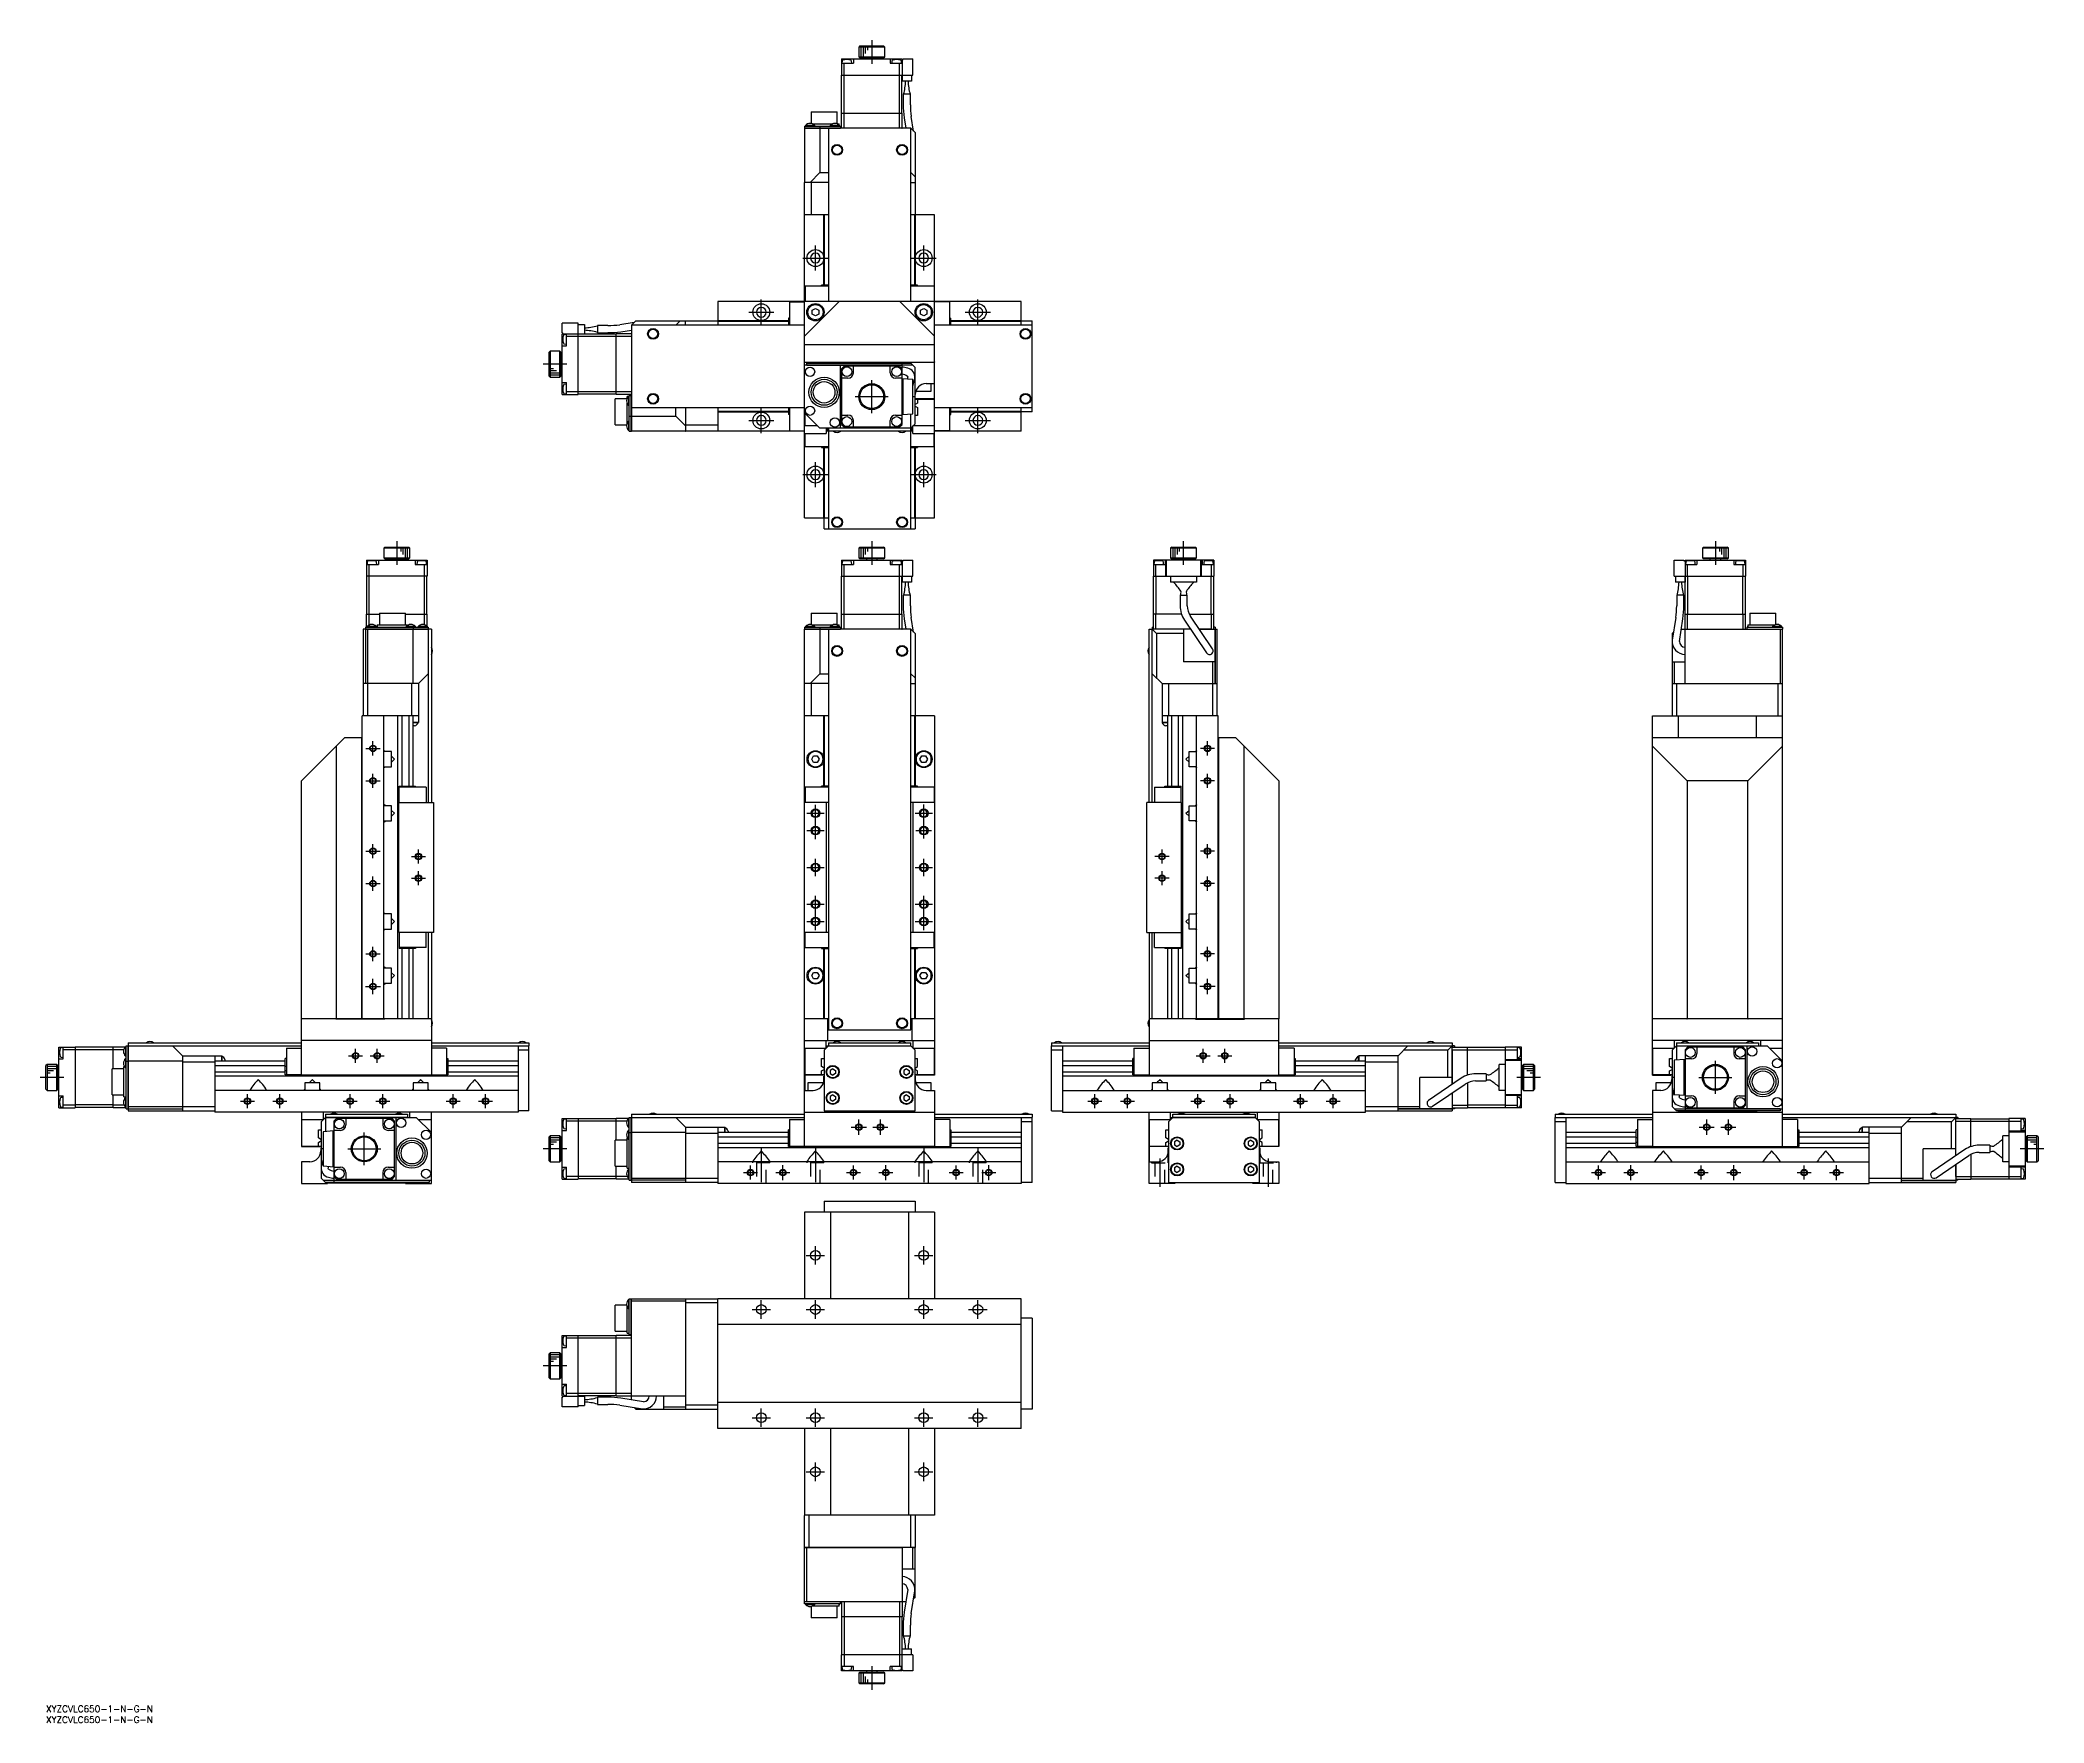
# Model space of a CAD drawing. Extents: x -3 to 923, y -8 to 769.
import ezdxf

# ---------------------------------------------------------------- set-up
doc = ezdxf.new("R2010")
doc.units = 0
doc.header["$LTSCALE"] = 0.5
doc.linetypes.add('CENTER', pattern=[50.8, 31.75, -6.35, 6.35, -6.35])
doc.linetypes.add('DASHED', pattern=[19.05, 12.7, -6.35])
for name, color, linetype in [('MSM_CENTER', 1, 'CENTER'), ('MSM_CONTINUOUS', 7, 'CONTINUOUS'), ('MSM_DASHED', 4, 'DASHED'), ('MSM_NARROW', 5, 'CONTINUOUS'), ('MSM_PART_NUMBER', 7, 'CONTINUOUS')]:
    doc.layers.add(name, color=color, linetype=linetype)
doc.styles.get("Standard").update_dxf_attribs({"font": 'txt.shx', "height": 3, "bigfont": 'bigfont.shx'})

# ---------------------------------------------------------------- blocks, each defined once
blk = doc.blocks.new('*U2')
at = {"layer": 'MSM_PART_NUMBER'}
blk.add_text('XYZCVLC650-1-N-G-N', height=3, dxfattribs=at).set_placement((0, -3))
blk = doc.blocks.new('*U3')
at = {"layer": 'MSM_PART_NUMBER'}
blk.add_text('XYZCVLC650-1-N-G-N', height=3, dxfattribs=at).set_placement((0, -8))

msp = doc.modelspace()

# ---------------------------------------------------------------- linework, layer by layer
at = {"layer": 'MSM_CENTER'}
for p, q in [((381.32, 769.44), (381.32, 758.49)), ((349.52, 668.71), (361.12, 668.71)), ((355.32, 662.91), (355.32, 674.51)), ((399.52, 668.71), (411.12, 668.71)), ((405.32, 662.91), (405.32, 674.51)), ((330.32, 637.91), (330.32, 649.51)), ((430.32, 637.91), (430.32, 649.51)), ((324.52, 643.71), (336.12, 643.71)), ((424.52, 643.71), (436.12, 643.71)), ((240.55, 619.71), (229.6, 619.71)), ((381.32, 597.11), (381.32, 612.31)), ((373.72, 604.71), (388.92, 604.71)), ((324.52, 593.71), (336.12, 593.71)), ((330.32, 587.91), (330.32, 599.51)), ((424.52, 593.71), (436.12, 593.71)), ((430.32, 587.91), (430.32, 599.51)), ((355.32, 562.91), (355.32, 574.51)), ((405.32, 562.91), (405.32, 574.51)), ((349.52, 568.71), (361.12, 568.71)), ((399.52, 568.71), (411.12, 568.71)), ((162, 537.95), (162, 527)), ((381.32, 537.95), (381.32, 527)), ((525.35, 527), (525.35, 537.95)), ((770.87, 537.95), (770.87, 527)), ((151, 438.98), (151, 445.48)), ((536.35, 438.98), (536.35, 445.48)), ((147.75, 442.23), (154.25, 442.23)), ((539.6, 442.23), (533.1, 442.23)), ((147.75, 427.23), (154.25, 427.23)), ((151, 423.98), (151, 430.48)), ((539.6, 427.23), (533.1, 427.23)), ((536.35, 423.98), (536.35, 430.48)), ((351.32, 412.23), (359.32, 412.23)), ((355.32, 400.23), (355.32, 416.23)), ((401.32, 412.23), (409.32, 412.23)), ((405.32, 400.58), (405.32, 416.23)), ((151, 391.48), (151, 397.98)), ((351.32, 404.23), (359.32, 404.23)), ((401.67, 404.23), (408.97, 404.23)), ((536.35, 391.48), (536.35, 397.98)), ((147.75, 394.73), (154.25, 394.73)), ((168.75, 392.23), (175.25, 392.23)), ((172, 388.98), (172, 395.48)), ((355.32, 383.23), (355.32, 391.23)), ((405.32, 383.23), (405.32, 391.23)), ((518.6, 392.23), (512.1, 392.23)), ((515.35, 388.98), (515.35, 395.48)), ((539.6, 394.73), (533.1, 394.73)), ((147.75, 379.73), (154.25, 379.73)), ((151, 376.48), (151, 382.98)), ((168.75, 382.23), (175.25, 382.23)), ((172, 378.98), (172, 385.48)), ((351.32, 387.23), (359.32, 387.23)), ((401.32, 387.23), (409.32, 387.23)), ((518.6, 382.23), (512.1, 382.23)), ((515.35, 378.98), (515.35, 385.48)), ((539.6, 379.73), (533.1, 379.73)), ((536.35, 376.48), (536.35, 382.98)), ((351.32, 370.23), (359.32, 370.23)), ((355.32, 358.23), (355.32, 374.23)), ((401.32, 370.23), (409.32, 370.23)), ((405.32, 358.23), (405.32, 374.23)), ((351.32, 362.23), (359.32, 362.23)), ((401.32, 362.23), (409.32, 362.23)), ((147.75, 347.23), (154.25, 347.23)), ((151, 343.98), (151, 350.48)), ((539.6, 347.23), (533.1, 347.23)), ((536.35, 343.98), (536.35, 350.48)), ((151, 328.73), (151, 335.73)), ((536.35, 328.73), (536.35, 335.73)), ((147.5, 332.23), (154.5, 332.23)), ((539.85, 332.23), (532.85, 332.23)), ((139.77, 300.23), (146.23, 300.23)), ((143, 297), (143, 303.46)), ((149.77, 300.23), (156.23, 300.23)), ((153, 297), (153, 303.46)), ((531.12, 300.23), (537.58, 300.23)), ((534.35, 297), (534.35, 303.46)), ((541.12, 300.23), (547.58, 300.23)), ((544.35, 297), (544.35, 303.46)), ((770.87, 282.63), (770.87, 297.83)), ((8.22, 290.23), (-2.72, 290.23)), ((690.08, 290.23), (679.13, 290.23)), ((763.27, 290.23), (778.47, 290.23)), ((89.77, 279.23), (96.23, 279.23)), ((93, 276), (93, 282.46)), ((104.77, 279.23), (111.23, 279.23)), ((108, 276), (108, 282.46)), ((137.27, 279.23), (143.73, 279.23)), ((140.5, 276), (140.5, 282.46)), ((152.27, 279.23), (158.73, 279.23)), ((155.5, 276), (155.5, 282.46)), ((184.77, 279.23), (191.23, 279.23)), ((188, 276), (188, 282.46)), ((199.77, 279.23), (206.23, 279.23)), ((203, 276), (203, 282.46)), ((481.12, 279.23), (487.58, 279.23)), ((484.35, 276), (484.35, 282.46)), ((496.12, 279.23), (502.58, 279.23)), ((499.35, 276), (499.35, 282.46)), ((528.62, 279.23), (535.08, 279.23)), ((531.85, 276), (531.85, 282.46)), ((543.62, 279.23), (550.08, 279.23)), ((546.85, 276), (546.85, 282.46)), ((576.12, 279.23), (582.58, 279.23)), ((579.35, 276), (579.35, 282.46)), ((591.12, 279.23), (597.58, 279.23)), ((594.35, 276), (594.35, 282.46)), ((375.32, 263.73), (375.32, 270.73)), ((385.32, 263.73), (385.32, 270.73)), ((766.87, 263.73), (766.87, 270.73)), ((776.87, 263.73), (776.87, 270.73)), ((147, 249.63), (147, 264.83)), ((371.82, 267.23), (378.82, 267.23)), ((381.82, 267.23), (388.82, 267.23)), ((763.37, 267.23), (770.37, 267.23)), ((773.37, 267.23), (780.37, 267.23)), ((139.4, 257.23), (154.6, 257.23)), ((240.55, 257.23), (229.6, 257.23)), ((330.32, 257.73), (330.32, 239.23)), ((355.32, 257.73), (355.32, 239.23)), ((405.32, 257.73), (405.32, 239.23)), ((430.32, 257.73), (430.32, 239.23)), ((514.35, 252.73), (514.35, 239.73)), ((564.35, 252.73), (564.35, 239.73)), ((922.6, 257.23), (911.65, 257.23)), ((322.09, 246.23), (328.55, 246.23)), ((325.32, 243), (325.32, 249.46)), ((337.09, 246.23), (343.55, 246.23)), ((340.32, 242.73), (340.32, 249.73)), ((369.59, 246.23), (376.05, 246.23)), ((372.82, 243), (372.82, 249.46)), ((384.59, 246.23), (391.05, 246.23)), ((387.82, 242.73), (387.82, 249.73)), ((417.09, 246.23), (423.55, 246.23)), ((420.32, 243), (420.32, 249.46)), ((432.09, 246.23), (438.55, 246.23)), ((435.32, 242.73), (435.32, 249.73)), ((713.64, 246.23), (720.1, 246.23)), ((716.87, 243), (716.87, 249.46)), ((728.64, 246.23), (735.1, 246.23)), ((731.87, 242.73), (731.87, 249.73)), ((761.14, 246.23), (767.6, 246.23)), ((764.37, 243), (764.37, 249.46)), ((776.14, 246.23), (782.6, 246.23)), ((779.37, 242.73), (779.37, 249.73)), ((808.64, 246.23), (815.1, 246.23)), ((811.87, 243), (811.87, 249.46)), ((823.64, 246.23), (830.1, 246.23)), ((826.87, 242.73), (826.87, 249.73)), ((351.07, 208), (359.57, 208)), ((355.32, 203.75), (355.32, 212.25)), ((401.07, 208), (409.57, 208)), ((405.32, 203.75), (405.32, 212.25)), ((330.32, 178.75), (330.32, 187.25)), ((355.32, 178.75), (355.32, 187.25)), ((405.32, 178.75), (405.32, 187.25)), ((430.32, 178.75), (430.32, 187.25)), ((326.07, 183), (334.57, 183)), ((351.07, 183), (359.57, 183)), ((401.07, 183), (409.57, 183)), ((426.07, 183), (434.57, 183)), ((240.55, 157), (229.6, 157)), ((326.07, 133), (334.57, 133)), ((330.32, 128.75), (330.32, 137.25)), ((351.07, 133), (359.57, 133)), ((355.32, 128.75), (355.32, 137.25)), ((401.07, 133), (409.57, 133)), ((405.32, 128.75), (405.32, 137.25)), ((426.07, 133), (434.57, 133)), ((430.32, 128.75), (430.32, 137.25)), ((355.32, 103.75), (355.32, 112.25)), ((405.32, 103.75), (405.32, 112.25)), ((351.07, 108), (359.57, 108)), ((401.07, 108), (409.57, 108)), ((381.32, 18.22), (381.32, 7.27))]:
    msp.add_line(p, q, dxfattribs=at)
at = {"layer": 'MSM_CONTINUOUS'}
for p, q in [((367.32, 760.71), (395.32, 760.71)), ((367.32, 760.71), (367.32, 753.21)), ((367.66, 759.7), (367.57, 758.71)), ((372.07, 758.71), (371.99, 759.7)), ((372.82, 760.71), (372.82, 758.71)), ((375.82, 766.71), (375.32, 766.21)), ((387.32, 766.21), (375.32, 766.21)), ((375.32, 766.21), (375.32, 761.71)), ((375.32, 761.71), (387.32, 761.71)), ((375.32, 761.71), (375.82, 761.21)), ((375.82, 766.71), (386.82, 766.71)), ((386.82, 761.21), (375.82, 761.21)), ((378.82, 761.21), (378.82, 760.71)), ((383.82, 760.71), (383.82, 761.21)), ((387.32, 766.21), (386.82, 766.71)), ((386.82, 761.21), (387.32, 761.71)), ((387.32, 761.71), (387.32, 766.21)), ((389.82, 760.71), (389.82, 758.71)), ((390.66, 759.7), (390.57, 758.71)), ((395.07, 758.71), (394.99, 759.7)), ((395.32, 760.71), (395.32, 750.41)), ((395.32, 760.41), (395.82, 760.41)), ((395.82, 760.71), (400.32, 760.71)), ((395.82, 760.71), (395.82, 760.41)), ((400.32, 753.21), (400.32, 760.71)), ((367.32, 758.71), (372.82, 758.71)), ((367.32, 753.21), (400.32, 753.21)), ((367.42, 735.71), (367.42, 753.21)), ((368.52, 753.21), (368.52, 758.71)), ((368.56, 735.71), (368.56, 753.21)), ((389.82, 758.71), (395.32, 758.71)), ((394.08, 735.71), (394.08, 753.21)), ((394.12, 753.21), (394.12, 758.71)), ((395.22, 735.71), (395.22, 753.21)), ((399.72, 750.41), (395.32, 750.41)), ((399.72, 753.21), (399.72, 750.41)), ((399.17, 744.41), (395.87, 744.41)), ((395.87, 744.41), (395.87, 739.55)), ((399.17, 739.55), (399.17, 744.41)), ((353.32, 736.21), (365.32, 736.21)), ((353.32, 736.21), (353.32, 730.87)), ((365.32, 730.74), (365.32, 736.21)), ((367.32, 728.71), (367.32, 735.71)), ((367.32, 735.71), (395.32, 735.71)), ((368.52, 728.71), (368.52, 735.71)), ((394.12, 728.71), (394.12, 735.71)), ((395.32, 728.81), (395.32, 735.71)), ((396.3, 733.58), (397.07, 728.71)), ((400.62, 727.42), (399.56, 734.1)), ((350.32, 729.71), (350.32, 728.81)), ((350.32, 729.71), (366.82, 729.71)), ((350.32, 728.81), (350.42, 728.71)), ((350.32, 728.81), (366.82, 728.81)), ((399.32, 728.71), (350.32, 728.71)), ((350.32, 728.71), (350.32, 703.81)), ((350.67, 730.01), (350.67, 729.71)), ((354.97, 730.01), (350.67, 730.01)), ((353.9, 730.71), (363.24, 730.71)), ((354.97, 729.71), (354.97, 730.01)), ((357.32, 729.71), (357.32, 728.81)), ((357.36, 728.71), (357.32, 728.81)), ((357.32, 728.71), (357.32, 708.21)), ((361.32, 728.71), (361.32, 648.71)), ((362.17, 730.01), (362.17, 729.71)), ((366.47, 730.01), (362.17, 730.01)), ((365.4, 730.71), (366.32, 730.71)), ((366.32, 730.15), (366.32, 730.71)), ((366.47, 729.71), (366.47, 730.01)), ((366.72, 728.71), (366.82, 728.81)), ((366.82, 729.71), (366.82, 728.81)), ((395.22, 728.71), (395.32, 728.81)), ((401.32, 726.71), (399.32, 728.71)), ((399.32, 648.71), (399.32, 728.71)), ((401.32, 726.71), (401.32, 703.81)), ((350.32, 703.81), (350.42, 703.71)), ((350.32, 688.81), (350.32, 703.71)), ((361.32, 703.71), (350.42, 703.71)), ((352.82, 703.71), (357.32, 708.21)), ((353.32, 703.71), (353.32, 688.71)), ((357.32, 708.21), (361.32, 708.21)), ((399.32, 708.21), (401.32, 706.21)), ((399.32, 703.71), (401.32, 703.71)), ((401.22, 703.71), (401.32, 703.81)), ((401.32, 703.71), (401.32, 688.81)), ((350.32, 688.81), (350.42, 688.71)), ((350.32, 548.71), (350.32, 688.71)), ((361.32, 688.71), (350.32, 688.71)), ((359.22, 656.21), (359.22, 688.71)), ((359.52, 656.21), (359.52, 688.71)), ((410.32, 688.71), (399.32, 688.71)), ((401.12, 688.71), (401.12, 656.21)), ((401.22, 688.71), (401.32, 688.81)), ((401.42, 688.71), (401.42, 656.21)), ((410.32, 548.71), (410.32, 688.71)), ((310.32, 648.71), (310.32, 637.71)), ((450.32, 648.71), (310.32, 648.71)), ((343.32, 648.51), (343.32, 637.71)), ((343.32, 648.51), (350.32, 648.51)), ((350.32, 632.71), (366.32, 648.71)), ((350.52, 655.71), (350.52, 648.71)), ((361.32, 655.71), (350.52, 655.71)), ((358.12, 655.71), (358.12, 656.21)), ((361.32, 656.21), (358.12, 656.21)), ((394.32, 648.71), (410.32, 632.71)), ((402.52, 656.21), (399.32, 656.21)), ((410.12, 655.71), (399.32, 655.71)), ((402.52, 655.71), (402.52, 656.21)), ((410.12, 655.71), (410.12, 648.71)), ((417.32, 648.51), (410.32, 648.51)), ((417.32, 637.71), (417.32, 648.51)), ((450.32, 637.71), (450.32, 648.71)), ((245.82, 638.71), (238.32, 638.71)), ((238.32, 634.21), (238.32, 638.71)), ((245.82, 605.71), (245.82, 638.71)), ((271.62, 639.01), (264.94, 637.95)), ((272.32, 639.71), (270.32, 637.71)), ((272.32, 639.71), (295.22, 639.71)), ((290.82, 637.71), (292.82, 639.71)), ((295.32, 639.61), (295.22, 639.71)), ((295.32, 639.71), (310.22, 639.71)), ((295.32, 637.71), (295.32, 639.71)), ((310.32, 639.61), (310.22, 639.71)), ((310.32, 639.81), (342.82, 639.81)), ((310.32, 639.51), (342.82, 639.51)), ((342.82, 640.91), (342.82, 637.71)), ((343.32, 640.91), (342.82, 640.91)), ((353.82, 644.58), (355.32, 645.44)), ((353.82, 642.85), (353.82, 644.58)), ((355.32, 641.98), (353.82, 642.85)), ((355.32, 645.44), (356.82, 644.58)), ((356.82, 642.85), (355.32, 641.98)), ((356.82, 644.58), (356.82, 642.85)), ((403.82, 644.58), (405.32, 645.44)), ((403.82, 642.85), (403.82, 644.58)), ((405.32, 641.98), (403.82, 642.85)), ((405.32, 645.44), (406.82, 644.58)), ((406.82, 642.85), (405.32, 641.98)), ((406.82, 644.58), (406.82, 642.85)), ((417.32, 640.91), (417.82, 640.91)), ((417.82, 637.71), (417.82, 640.91)), ((417.82, 639.81), (450.32, 639.81)), ((417.82, 639.51), (450.32, 639.51)), ((450.32, 639.71), (455.32, 639.71)), ((455.32, 597.71), (455.32, 639.71)), ((238.32, 634.21), (238.62, 634.21)), ((238.32, 633.71), (248.62, 633.71)), ((238.32, 605.71), (238.32, 633.71)), ((238.62, 633.71), (238.62, 634.21)), ((240.32, 633.46), (239.34, 633.38)), ((240.32, 628.21), (240.32, 633.71)), ((245.82, 632.51), (240.32, 632.51)), ((245.82, 638.11), (248.62, 638.11)), ((263.32, 633.61), (245.82, 633.61)), ((263.32, 632.47), (245.82, 632.47)), ((248.62, 638.11), (248.62, 633.71)), ((254.62, 637.56), (254.62, 634.26)), ((259.48, 637.56), (254.62, 637.56)), ((254.62, 634.26), (259.48, 634.26)), ((270.22, 633.71), (263.32, 633.71)), ((263.32, 605.71), (263.32, 633.71)), ((270.32, 632.51), (263.32, 632.51)), ((265.46, 634.69), (270.32, 635.46)), ((270.32, 633.61), (270.22, 633.71)), ((350.32, 637.71), (270.32, 637.71)), ((270.32, 637.71), (270.32, 588.71)), ((350.32, 632.91), (350.42, 632.91)), ((350.42, 632.91), (350.42, 632.81)), ((410.32, 632.81), (410.22, 632.81)), ((455.32, 637.71), (410.32, 637.71)), ((232.82, 625.71), (232.32, 625.21)), ((232.32, 614.21), (232.32, 625.21)), ((237.32, 625.71), (232.82, 625.71)), ((232.82, 625.71), (232.82, 613.71)), ((237.82, 625.21), (237.32, 625.71)), ((237.32, 613.71), (237.32, 625.71)), ((237.82, 625.21), (237.82, 614.21)), ((238.32, 622.21), (237.82, 622.21)), ((238.32, 628.21), (240.32, 628.21)), ((239.34, 629.05), (240.32, 628.96)), ((410.32, 628.71), (350.32, 628.71)), ((350.32, 620.81), (350.42, 620.71)), ((350.32, 620.71), (410.32, 620.71)), ((351.32, 620.21), (399.32, 620.21)), ((351.32, 619.21), (351.32, 620.21)), ((362.32, 620.41), (362.32, 620.71)), ((398.32, 620.41), (362.32, 620.41)), ((395.32, 619.31), (395.32, 620.21)), ((398.32, 620.71), (398.32, 620.41)), ((401.32, 618.21), (399.32, 620.21)), ((410.32, 620.81), (410.22, 620.71)), ((232.32, 614.21), (232.82, 613.71)), ((232.82, 613.71), (237.32, 613.71)), ((237.32, 613.71), (237.82, 614.21)), ((237.82, 617.21), (238.32, 617.21)), ((238.32, 611.21), (240.32, 611.21)), ((240.32, 605.71), (240.32, 611.21)), ((400.32, 619.21), (350.32, 619.21)), ((351.32, 619.31), (395.32, 619.31)), ((366.82, 590.21), (366.82, 619.21)), ((368.52, 618.71), (367.32, 617.51)), ((367.32, 617.51), (367.32, 591.91)), ((370.32, 613.21), (367.32, 613.21)), ((394.12, 618.71), (368.52, 618.71)), ((372.82, 615.71), (372.82, 618.71)), ((389.82, 615.71), (389.82, 618.71)), ((395.32, 613.21), (392.32, 613.21)), ((395.32, 617.51), (394.12, 618.71)), ((395.32, 619.31), (395.22, 619.21)), ((395.32, 591.91), (395.32, 619.21)), ((400.32, 612.61), (395.32, 612.96)), ((395.82, 596.5), (395.82, 612.93)), ((397.98, 613.92), (397.71, 612.8)), ((397.85, 614.08), (397.93, 613.98)), ((397.93, 613.98), (397.97, 613.9)), ((400.32, 609.45), (401.19, 613.17)), ((400.32, 596.81), (400.32, 612.61)), ((401.19, 613.17), (401.19, 613.18)), ((401.32, 592.21), (401.32, 618.21)), ((238.32, 605.71), (245.82, 605.71)), ((240.32, 610.46), (239.34, 610.38)), ((239.34, 606.05), (240.32, 605.96)), ((245.82, 606.91), (240.32, 606.91)), ((263.32, 606.95), (245.82, 606.95)), ((263.32, 605.81), (245.82, 605.81)), ((262.82, 591.71), (262.82, 603.71)), ((268.29, 603.71), (262.82, 603.71)), ((270.32, 606.91), (263.32, 606.91)), ((270.32, 605.71), (263.32, 605.71)), ((268.32, 603.79), (268.32, 604.71)), ((268.89, 604.71), (268.32, 604.71)), ((268.32, 592.29), (268.32, 601.64)), ((269.32, 604.86), (269.03, 604.86)), ((269.03, 604.86), (269.03, 600.56)), ((269.32, 605.21), (270.22, 605.21)), ((269.32, 588.71), (269.32, 605.21)), ((270.32, 605.11), (270.22, 605.21)), ((270.22, 588.71), (270.22, 605.21)), ((400.32, 604.71), (401.32, 604.71)), ((401.42, 604.21), (401.32, 604.21)), ((401.32, 603.61), (410.12, 603.61)), ((402.52, 601.74), (401.33, 601.05)), ((401.42, 604.21), (401.42, 605.71)), ((410.32, 603.71), (401.72, 603.71)), ((401.72, 603.71), (401.72, 603.61)), ((401.82, 607.67), (401.82, 607.21)), ((401.82, 607.21), (408.82, 607.21)), ((402.52, 603.61), (402.52, 601.74)), ((406.42, 610.71), (410.32, 610.71)), ((408.82, 607.21), (408.82, 610.71)), ((410.12, 603.61), (410.12, 591.21)), ((410.22, 610.21), (410.22, 610.71)), ((410.32, 610.21), (410.22, 610.21)), ((269.03, 600.56), (269.32, 600.56)), ((269.32, 593.36), (269.03, 593.36)), ((269.03, 593.36), (269.03, 589.06)), ((269.32, 595.71), (270.22, 595.71)), ((270.32, 595.75), (270.22, 595.71)), ((270.32, 599.71), (350.32, 599.71)), ((270.32, 595.71), (290.82, 595.71)), ((290.82, 595.71), (290.82, 599.71)), ((295.32, 591.21), (290.82, 595.71)), ((295.32, 599.71), (295.32, 588.81)), ((310.32, 599.71), (310.32, 588.71)), ((342.82, 597.91), (310.32, 597.91)), ((342.82, 597.61), (310.32, 597.61)), ((342.82, 599.71), (342.82, 596.51)), ((343.32, 596.51), (342.82, 596.51)), ((343.32, 599.71), (343.32, 588.91)), ((350.32, 597.21), (357.32, 590.21)), ((350.52, 591.21), (350.52, 597.01)), ((367.32, 596.21), (370.32, 596.21)), ((372.82, 590.71), (372.82, 593.71)), ((389.82, 590.71), (389.82, 593.71)), ((392.32, 596.21), (395.32, 596.21)), ((395.32, 596.46), (400.32, 596.81)), ((399.32, 543.71), (399.32, 596.74)), ((401.32, 592.21), (399.32, 590.21)), ((402.52, 596.01), (401.32, 596.01)), ((401.33, 600.38), (402.52, 599.69)), ((402.52, 599.69), (402.52, 596.01)), ((410.32, 599.71), (455.32, 599.71)), ((417.32, 588.91), (417.32, 599.71)), ((417.32, 596.51), (417.82, 596.51)), ((417.82, 596.51), (417.82, 599.71)), ((450.32, 597.91), (417.82, 597.91)), ((450.32, 597.61), (417.82, 597.61)), ((450.32, 588.71), (450.32, 599.71)), ((455.32, 597.71), (450.32, 597.71)), ((262.82, 591.71), (268.16, 591.71)), ((269.03, 589.06), (269.32, 589.06)), ((269.32, 588.71), (270.22, 588.71)), ((270.22, 588.71), (270.32, 588.81)), ((295.22, 588.71), (270.32, 588.71)), ((295.22, 588.71), (295.32, 588.81)), ((295.32, 591.71), (310.32, 591.71)), ((310.22, 588.71), (295.32, 588.71)), ((310.22, 588.71), (310.32, 588.81)), ((350.32, 588.71), (310.32, 588.71)), ((343.32, 588.91), (350.32, 588.91)), ((350.32, 587.71), (360.32, 587.71)), ((356.32, 591.21), (350.52, 591.21)), ((350.52, 581.71), (350.52, 587.71)), ((399.82, 590.21), (357.32, 590.21)), ((360.32, 590.21), (360.32, 587.71)), ((400.32, 588.71), (360.32, 588.71)), ((360.82, 590.21), (360.82, 588.71)), ((361.32, 590.21), (361.32, 543.71)), ((399.32, 590.11), (361.32, 590.11)), ((367.32, 591.91), (368.52, 590.71)), ((368.52, 590.71), (394.12, 590.71)), ((394.12, 590.71), (395.32, 591.91)), ((399.82, 588.71), (399.82, 590.21)), ((400.32, 591.01), (400.12, 591.01)), ((410.12, 591.21), (400.32, 591.21)), ((400.32, 587.71), (400.32, 591.01)), ((400.32, 587.71), (410.32, 587.71)), ((410.12, 581.71), (410.12, 587.71)), ((417.32, 588.91), (410.32, 588.91)), ((450.32, 588.71), (410.32, 588.71)), ((350.52, 581.71), (361.32, 581.71)), ((358.12, 581.71), (358.12, 581.21)), ((358.12, 581.21), (361.32, 581.21)), ((359.22, 548.71), (359.22, 581.21)), ((359.52, 548.71), (359.52, 581.21)), ((399.32, 581.71), (410.12, 581.71)), ((399.32, 581.21), (402.52, 581.21)), ((401.12, 581.21), (401.12, 548.71)), ((401.42, 581.21), (401.42, 548.71)), ((402.52, 581.71), (402.52, 581.21)), ((350.32, 548.71), (361.32, 548.71)), ((359.32, 543.71), (359.32, 548.71)), ((399.32, 548.71), (410.32, 548.71)), ((401.32, 548.71), (401.32, 543.71)), ((359.32, 543.71), (401.32, 543.71)), ((148, 529.23), (148, 521.73)), ((148, 529.23), (176, 529.23)), ((148.34, 528.21), (148.25, 527.23)), ((152.75, 527.23), (152.66, 528.21)), ((153.5, 529.23), (153.5, 527.23)), ((156.5, 535.23), (156, 534.73)), ((156, 534.73), (156, 530.23)), ((168, 534.73), (156, 534.73)), ((156, 530.23), (156.5, 529.73)), ((156, 530.23), (168, 530.23)), ((156.5, 535.23), (167.5, 535.23)), ((156.5, 529.73), (167.5, 529.73)), ((159.5, 529.73), (159.5, 529.23)), ((164.5, 529.23), (164.5, 529.73)), ((168, 534.73), (167.5, 535.23)), ((167.5, 529.73), (168, 530.23)), ((168, 530.23), (168, 534.73)), ((170.5, 529.23), (170.5, 527.23)), ((171.34, 528.21), (171.25, 527.23)), ((175.75, 527.23), (175.66, 528.21)), ((176, 529.23), (176, 521.73)), ((367.32, 529.23), (367.32, 521.73)), ((367.32, 529.23), (395.32, 529.23)), ((367.66, 528.21), (367.57, 527.23)), ((372.07, 527.23), (371.99, 528.21)), ((372.82, 529.23), (372.82, 527.23)), ((375.82, 535.23), (375.32, 534.73)), ((387.32, 534.73), (375.32, 534.73)), ((375.32, 534.73), (375.32, 530.23)), ((375.32, 530.23), (387.32, 530.23)), ((375.32, 530.23), (375.82, 529.73)), ((375.82, 535.23), (386.82, 535.23)), ((386.82, 529.73), (375.82, 529.73)), ((378.82, 529.73), (378.82, 529.23)), ((383.82, 529.23), (383.82, 529.73)), ((387.32, 534.73), (386.82, 535.23)), ((386.82, 529.73), (387.32, 530.23)), ((387.32, 530.23), (387.32, 534.73)), ((389.82, 529.23), (389.82, 527.23)), ((390.66, 528.21), (390.57, 527.23)), ((395.07, 527.23), (394.99, 528.21)), ((395.32, 529.23), (395.32, 518.93)), ((395.32, 528.93), (395.82, 528.93)), ((395.82, 529.23), (400.32, 529.23)), ((395.82, 529.23), (395.82, 528.93)), ((400.32, 521.73), (400.32, 529.23)), ((511.35, 529.23), (511.35, 521.73)), ((539.35, 529.23), (511.35, 529.23)), ((511.69, 528.21), (511.6, 527.23)), ((516.1, 527.23), (516.02, 528.21)), ((516.85, 529.23), (516.85, 527.23)), ((517.1, 521.73), (517.1, 528.93)), ((517.14, 528.93), (517.1, 528.93)), ((517.14, 529.23), (517.14, 528.93)), ((517.45, 521.73), (517.45, 529.23)), ((519.85, 535.23), (519.35, 534.73)), ((531.35, 534.73), (519.35, 534.73)), ((519.35, 534.73), (519.35, 530.23)), ((519.35, 530.23), (519.85, 529.73)), ((519.35, 530.23), (531.35, 530.23)), ((519.85, 535.23), (530.85, 535.23)), ((530.85, 529.73), (519.85, 529.73)), ((522.85, 529.73), (522.85, 529.23)), ((527.85, 529.23), (527.85, 529.73)), ((531.35, 534.73), (530.85, 535.23)), ((530.85, 529.73), (531.35, 530.23)), ((531.35, 530.23), (531.35, 534.73)), ((533.25, 521.73), (533.25, 529.23)), ((533.57, 529.23), (533.57, 528.93)), ((533.6, 528.93), (533.57, 528.93)), ((533.6, 521.73), (533.6, 528.93)), ((533.85, 529.23), (533.85, 527.23)), ((534.69, 528.21), (534.6, 527.23)), ((539.1, 527.23), (539.02, 528.21)), ((539.35, 529.23), (539.35, 521.73)), ((751.87, 529.23), (756.37, 529.23)), ((751.87, 521.73), (751.87, 529.23)), ((756.37, 529.23), (756.37, 528.93)), ((756.37, 528.93), (756.87, 528.93)), ((756.87, 529.23), (756.87, 518.93)), ((756.87, 529.23), (784.87, 529.23)), ((757.21, 528.21), (757.12, 527.23)), ((761.62, 527.23), (761.54, 528.21)), ((762.37, 529.23), (762.37, 527.23)), ((765.37, 535.23), (764.87, 534.73)), ((776.87, 534.73), (764.87, 534.73)), ((764.87, 534.73), (764.87, 530.23)), ((764.87, 530.23), (776.87, 530.23)), ((764.87, 530.23), (765.37, 529.73)), ((765.37, 535.23), (776.37, 535.23)), ((776.37, 529.73), (765.37, 529.73)), ((768.37, 529.73), (768.37, 529.23)), ((773.37, 529.23), (773.37, 529.73)), ((776.87, 534.73), (776.37, 535.23)), ((776.37, 529.73), (776.87, 530.23)), ((776.87, 530.23), (776.87, 534.73)), ((779.37, 529.23), (779.37, 527.23)), ((780.21, 528.21), (780.12, 527.23)), ((784.62, 527.23), (784.54, 528.21)), ((784.87, 529.23), (784.87, 521.73)), ((148, 527.23), (153.5, 527.23)), ((176, 521.73), (148, 521.73)), ((148.1, 504.23), (148.1, 521.73)), ((149.2, 521.73), (149.2, 527.23)), ((149.24, 504.23), (149.24, 521.73)), ((170.5, 527.23), (176, 527.23)), ((174.76, 504.23), (174.76, 521.73)), ((174.8, 521.73), (174.8, 527.23)), ((175.9, 504.23), (175.9, 521.73)), ((367.32, 527.23), (372.82, 527.23)), ((367.32, 521.73), (400.32, 521.73)), ((367.42, 504.23), (367.42, 521.73)), ((368.52, 521.73), (368.52, 527.23)), ((368.56, 504.23), (368.56, 521.73)), ((389.82, 527.23), (395.32, 527.23)), ((394.08, 504.23), (394.08, 521.73)), ((394.12, 521.73), (394.12, 527.23)), ((395.22, 504.23), (395.22, 521.73)), ((399.72, 518.93), (395.32, 518.93)), ((399.72, 521.73), (399.72, 518.93)), ((511.35, 527.23), (516.85, 527.23)), ((511.35, 521.73), (539.35, 521.73)), ((511.45, 504.23), (511.45, 521.73)), ((512.55, 521.73), (512.55, 527.23)), ((512.59, 504.23), (512.59, 521.73)), ((519.35, 521.73), (519.35, 518.93)), ((531.35, 518.93), (519.35, 518.93)), ((531.35, 521.73), (531.35, 518.93)), ((533.85, 527.23), (539.35, 527.23)), ((538.11, 504.23), (538.11, 521.73)), ((538.15, 521.73), (538.15, 527.23)), ((539.25, 504.23), (539.25, 521.73)), ((751.87, 521.73), (784.87, 521.73)), ((752.47, 521.73), (752.47, 518.93)), ((756.87, 518.93), (752.47, 518.93)), ((756.87, 527.23), (762.37, 527.23)), ((756.97, 504.23), (756.97, 521.73)), ((758.07, 521.73), (758.07, 527.23)), ((758.11, 504.23), (758.11, 521.73)), ((779.37, 527.23), (784.87, 527.23)), ((783.63, 504.23), (783.63, 521.73)), ((783.67, 521.73), (783.67, 527.23)), ((784.77, 504.23), (784.77, 521.73)), ((399.17, 512.93), (395.87, 512.93)), ((395.87, 512.93), (395.87, 508.06)), ((399.17, 508.06), (399.17, 512.93)), ((523.7, 512.93), (523.7, 508.06)), ((523.7, 512.93), (527, 512.93)), ((526.61, 514.78), (526.65, 514.87)), ((527, 508.06), (527, 512.93)), ((756.32, 512.93), (753.02, 512.93)), ((753.02, 512.93), (753.02, 508.06)), ((756.32, 508.06), (756.32, 512.93)), ((148, 498.23), (148, 504.23)), ((148, 504.23), (154, 504.23)), ((149.2, 499.13), (149.2, 504.23)), ((154, 504.73), (154, 499.23)), ((154, 504.73), (166, 504.73)), ((166, 499.23), (166, 504.73)), ((166, 504.23), (176, 504.23)), ((174.8, 499.32), (174.8, 504.23)), ((176, 498.66), (176, 504.23)), ((353.32, 504.73), (365.32, 504.73)), ((353.32, 504.73), (353.32, 499.38)), ((365.32, 499.25), (365.32, 504.73)), ((367.32, 497.23), (367.32, 504.23)), ((367.32, 504.23), (395.32, 504.23)), ((368.52, 497.23), (368.52, 504.23)), ((394.12, 497.23), (394.12, 504.23)), ((395.32, 497.33), (395.32, 504.23)), ((396.3, 502.09), (397.07, 497.23)), ((400.62, 495.93), (399.56, 502.61)), ((524.34, 504.23), (511.35, 504.23)), ((511.35, 497.23), (511.35, 504.23)), ((512.55, 497.33), (512.55, 504.23)), ((525.73, 501.42), (535.96, 486.34)), ((527.91, 504.23), (539.35, 504.23)), ((538.69, 488.19), (528.46, 503.28)), ((538.15, 497.33), (538.15, 504.23)), ((539.35, 497.23), (539.35, 504.23)), ((752.64, 502.61), (750.98, 492.16)), ((754.24, 491.64), (755.89, 502.09)), ((756.87, 497.33), (756.87, 504.23)), ((756.87, 504.23), (784.87, 504.23)), ((758.07, 497.23), (758.07, 504.23)), ((783.67, 497.23), (783.67, 504.23)), ((784.87, 497.23), (784.87, 504.23)), ((786.87, 504.73), (798.87, 504.73)), ((786.87, 504.73), (786.87, 499.23)), ((798.87, 499.38), (798.87, 504.73)), ((147.4, 497.23), (146.5, 497.23)), ((146.5, 497.23), (146.5, 457.23)), ((147.4, 497.23), (147.5, 497.13)), ((147.5, 498.23), (176.5, 498.23)), ((147.5, 498.23), (147.5, 497.33)), ((147.5, 497.33), (176.5, 497.33)), ((147.5, 497.33), (147.6, 497.23)), ((176.5, 497.23), (147.5, 497.23)), ((147.5, 497.23), (147.5, 472.23)), ((148.35, 498.52), (148.35, 498.23)), ((152.65, 498.52), (148.35, 498.52)), ((148.5, 497.23), (148.5, 457.23)), ((152.65, 498.23), (152.65, 498.52)), ((153, 499.23), (153, 498.23)), ((153, 499.23), (167, 499.23)), ((166.35, 498.52), (166.35, 498.23)), ((170.65, 498.52), (166.35, 498.52)), ((167, 499.02), (167, 499.23)), ((169.46, 497.23), (169.5, 497.33)), ((169.5, 498.23), (169.5, 497.33)), ((169.5, 472.23), (169.5, 497.23)), ((170.65, 498.23), (170.65, 498.52)), ((171.85, 498.52), (171.85, 498.23)), ((176.15, 498.52), (171.85, 498.52)), ((176.15, 498.23), (176.15, 498.52)), ((176.4, 497.23), (176.5, 497.33)), ((176.5, 498.23), (176.5, 497.33)), ((176.6, 497.23), (176.5, 497.13)), ((176.5, 497.23), (176.5, 417.23)), ((178, 497.23), (176.6, 497.23)), ((178, 497.23), (178, 417.23)), ((350.32, 498.23), (350.32, 497.33)), ((350.32, 498.23), (366.82, 498.23)), ((350.32, 497.33), (350.42, 497.23)), ((350.32, 497.33), (366.82, 497.33)), ((350.32, 258.23), (350.32, 497.23)), ((399.32, 497.23), (350.32, 497.23)), ((350.67, 498.52), (350.67, 498.23)), ((354.97, 498.52), (350.67, 498.52)), ((353.9, 499.23), (363.24, 499.23)), ((354.97, 498.23), (354.97, 498.52)), ((357.32, 498.23), (357.32, 497.33)), ((357.36, 497.23), (357.32, 497.33)), ((357.32, 497.23), (357.32, 476.73)), ((361.32, 497.23), (361.32, 312.23)), ((362.17, 498.52), (362.17, 498.23)), ((366.47, 498.52), (362.17, 498.52)), ((365.4, 499.23), (366.32, 499.23)), ((366.32, 498.66), (366.32, 499.23)), ((366.47, 498.23), (366.47, 498.52)), ((366.72, 497.23), (366.82, 497.33)), ((366.82, 498.23), (366.82, 497.33)), ((395.22, 497.23), (395.32, 497.33)), ((401.32, 495.23), (399.32, 497.23)), ((399.32, 312.23), (399.32, 497.23)), ((401.32, 495.23), (401.32, 457.23)), ((509.35, 417.23), (509.35, 497.23)), ((509.35, 497.23), (510.75, 497.23)), ((510.85, 497.13), (510.75, 497.23)), ((510.85, 498.23), (511.35, 498.23)), ((510.85, 498.23), (510.85, 497.33)), ((510.85, 497.33), (511.35, 497.33)), ((510.95, 497.23), (510.85, 497.33)), ((512.85, 495.23), (510.85, 497.23)), ((510.85, 417.23), (510.85, 497.23)), ((528.58, 497.23), (510.85, 497.23)), ((511.35, 498.52), (511.2, 498.52)), ((511.2, 498.52), (511.2, 498.23)), ((512.45, 497.23), (512.55, 497.33)), ((528.51, 497.33), (512.55, 497.33)), ((525.35, 495.23), (512.85, 495.23)), ((512.85, 495.23), (512.85, 474.73)), ((525.35, 497.23), (525.35, 482.23)), ((538.15, 497.33), (532.5, 497.33)), ((532.57, 497.23), (539.85, 497.23)), ((538.15, 497.33), (538.25, 497.23)), ((539.85, 498.23), (539.35, 498.23)), ((539.35, 497.33), (539.85, 497.33)), ((539.85, 497.33), (539.75, 497.23)), ((539.85, 498.23), (539.85, 497.33)), ((539.95, 497.23), (539.85, 497.13)), ((539.85, 497.23), (539.85, 472.23)), ((539.95, 472.23), (539.95, 497.23)), ((539.95, 497.23), (540.85, 497.23)), ((540.85, 457.23), (540.85, 497.23)), ((750.87, 495.23), (751.58, 495.93)), ((750.87, 495.23), (750.87, 457.23)), ((755.13, 497.23), (801.87, 497.23)), ((756.97, 497.23), (756.87, 497.33)), ((756.87, 472.23), (756.87, 497.23)), ((785.37, 498.23), (801.87, 498.23)), ((785.37, 498.23), (785.37, 497.33)), ((785.37, 497.33), (801.87, 497.33)), ((785.37, 497.33), (785.47, 497.23)), ((785.87, 498.52), (785.72, 498.52)), ((785.72, 498.52), (785.72, 498.23)), ((785.87, 499.23), (798.3, 499.23)), ((785.87, 499.23), (785.87, 498.23)), ((801.52, 498.52), (797.22, 498.52)), ((797.22, 498.52), (797.22, 498.23)), ((800.87, 497.23), (800.87, 472.23)), ((801.52, 498.23), (801.52, 498.52)), ((801.87, 497.33), (801.77, 497.23)), ((801.87, 498.23), (801.87, 497.33)), ((801.87, 258.23), (801.87, 497.23)), ((539.85, 482.23), (525.35, 482.23)), ((538.85, 457.23), (538.85, 482.23)), ((750.87, 482.23), (756.87, 482.23)), ((751.87, 482.23), (751.87, 472.23)), ((172, 472.23), (146.5, 472.23)), ((169, 457.23), (169, 472.23)), ((172, 472.23), (176.5, 476.73)), ((172, 472.23), (172, 454.23)), ((361.32, 472.23), (350.32, 472.23)), ((352.82, 472.23), (357.32, 476.73)), ((353.32, 472.23), (353.32, 457.23)), ((357.32, 476.73), (361.32, 476.73)), ((399.32, 476.73), (401.32, 474.73)), ((399.32, 472.23), (401.32, 472.23)), ((515.35, 472.23), (510.85, 476.73)), ((515.35, 472.23), (515.35, 454.23)), ((515.35, 472.23), (540.85, 472.23)), ((518.35, 472.23), (518.35, 457.23)), ((750.87, 472.23), (801.87, 472.23)), ((752.87, 472.23), (752.87, 457.23)), ((799.87, 457.23), (799.87, 472.23)), ((146, 317.23), (146, 457.23)), ((172, 457.23), (146, 457.23)), ((156, 317.23), (156, 457.23)), ((162.5, 317.23), (162.5, 457.23)), ((164.46, 424.73), (164.46, 457.23)), ((167.54, 457.23), (167.54, 424.73)), ((169.5, 424.73), (169.5, 457.23)), ((172, 454.23), (169.5, 454.23)), ((171.85, 454.03), (169.5, 454.03)), ((171.85, 454.03), (171.85, 454.23)), ((361.32, 457.23), (350.32, 457.23)), ((359.22, 424.73), (359.22, 457.23)), ((359.52, 424.73), (359.52, 457.23)), ((410.32, 457.23), (399.32, 457.23)), ((401.12, 457.23), (401.12, 424.73)), ((401.42, 457.23), (401.42, 424.73)), ((410.32, 457.23), (410.32, 291.23)), ((541.35, 457.23), (515.35, 457.23)), ((517.85, 454.23), (515.35, 454.23)), ((515.5, 454.23), (515.5, 454.03)), ((517.85, 454.03), (515.5, 454.03)), ((517.85, 457.23), (517.85, 424.73)), ((519.82, 424.73), (519.82, 457.23)), ((522.89, 457.23), (522.89, 424.73)), ((524.85, 457.23), (524.85, 317.23)), ((531.35, 317.23), (531.35, 457.23)), ((541.35, 317.23), (541.35, 457.23)), ((741.87, 291.23), (741.87, 457.23)), ((741.87, 457.23), (801.87, 457.23)), ((753.87, 447.23), (753.87, 457.23)), ((789.87, 447.23), (789.87, 457.23)), ((138, 447.23), (118, 427.23)), ((138, 447.23), (146, 447.23)), ((145.9, 317.23), (145.9, 447.23)), ((170.22, 452.58), (169.5, 452.58)), ((517.85, 452.58), (517.13, 452.58)), ((541.35, 447.23), (549.35, 447.23)), ((541.45, 447.23), (541.45, 317.23)), ((569.35, 427.23), (549.35, 447.23)), ((741.87, 447.23), (801.87, 447.23)), ((134, 443.23), (134, 317.23)), ((156.12, 441.13), (156, 440.97)), ((159.5, 440.73), (156, 440.73)), ((156.87, 440.73), (156.12, 441.13)), ((159.5, 433.73), (159.5, 440.73)), ((161, 437.23), (159.5, 438.55)), ((159.5, 435.91), (161, 437.23)), ((353.59, 437.23), (354.46, 438.73)), ((354.46, 435.73), (353.59, 437.23)), ((354.46, 438.73), (356.19, 438.73)), ((356.19, 435.73), (354.46, 435.73)), ((356.19, 438.73), (357.05, 437.23)), ((357.05, 437.23), (356.19, 435.73)), ((403.59, 437.23), (404.46, 438.73)), ((404.46, 435.73), (403.59, 437.23)), ((404.46, 438.73), (406.19, 438.73)), ((406.19, 435.73), (404.46, 435.73)), ((406.19, 438.73), (407.05, 437.23)), ((407.05, 437.23), (406.19, 435.73)), ((526.35, 437.23), (527.85, 438.55)), ((527.85, 435.91), (526.35, 437.23)), ((527.85, 433.73), (527.85, 440.73)), ((527.85, 440.73), (531.35, 440.73)), ((530.48, 440.73), (531.23, 441.13)), ((531.23, 441.13), (531.35, 440.97)), ((553.35, 317.23), (553.35, 443.23)), ((757.87, 427.23), (741.87, 443.23)), ((801.87, 443.23), (785.87, 427.23)), ((118, 317.33), (118, 427.23)), ((156, 433.73), (159.5, 433.73)), ((156, 433.48), (156.12, 433.33)), ((156.12, 433.33), (156.87, 433.73)), ((531.35, 433.73), (527.85, 433.73)), ((531.23, 433.33), (530.48, 433.73)), ((531.35, 433.48), (531.23, 433.33)), ((569.35, 427.23), (569.35, 317.33)), ((785.87, 427.23), (757.87, 427.23)), ((757.87, 427.23), (757.87, 317.33)), ((785.87, 317.33), (785.87, 427.23)), ((163, 357.23), (163, 417.23)), ((163, 417.23), (179, 417.23)), ((163.1, 424.73), (170.7, 424.73)), ((163.1, 417.23), (163.1, 424.73)), ((175.5, 424.23), (163.1, 424.23)), ((164.98, 424.23), (164.98, 424.73)), ((167.02, 424.23), (167.02, 424.73)), ((170.7, 424.23), (170.7, 424.73)), ((175.5, 424.23), (175.5, 417.23)), ((179, 417.23), (179, 357.23)), ((361.32, 417.23), (350.32, 417.23)), ((350.52, 424.23), (350.52, 417.23)), ((361.32, 424.23), (350.52, 424.23)), ((358.12, 424.23), (358.12, 424.73)), ((361.32, 424.73), (358.12, 424.73)), ((360.32, 417.23), (360.32, 357.23)), ((402.52, 424.73), (399.32, 424.73)), ((410.12, 424.23), (399.32, 424.23)), ((410.32, 417.23), (399.32, 417.23)), ((400.32, 417.23), (400.32, 357.23)), ((402.52, 424.23), (402.52, 424.73)), ((410.12, 424.23), (410.12, 417.23)), ((508.35, 357.23), (508.35, 417.23)), ((524.35, 417.23), (508.35, 417.23)), ((511.85, 424.23), (511.85, 417.23)), ((511.85, 424.23), (524.25, 424.23)), ((516.65, 424.23), (516.65, 424.73)), ((516.65, 424.73), (524.25, 424.73)), ((520.33, 424.23), (520.33, 424.73)), ((522.38, 424.23), (522.38, 424.73)), ((524.25, 417.23), (524.25, 424.73)), ((524.35, 357.23), (524.35, 417.23)), ((156.12, 416.13), (156, 415.97)), ((159.5, 415.73), (156, 415.73)), ((156, 408.73), (159.5, 408.73)), ((156, 408.48), (156.12, 408.33)), ((156.87, 415.73), (156.12, 416.13)), ((156.12, 408.33), (156.87, 408.73)), ((159.5, 408.73), (159.5, 415.73)), ((161, 412.23), (159.5, 413.55)), ((159.5, 410.91), (161, 412.23)), ((526.35, 412.23), (527.85, 413.55)), ((527.85, 410.91), (526.35, 412.23)), ((527.85, 408.73), (527.85, 415.73)), ((527.85, 415.73), (531.35, 415.73)), ((531.35, 408.73), (527.85, 408.73)), ((530.48, 415.73), (531.23, 416.13)), ((531.23, 408.33), (530.48, 408.73)), ((531.23, 416.13), (531.35, 415.97)), ((531.35, 408.48), (531.23, 408.33)), ((156.12, 366.13), (156, 365.97)), ((159.5, 365.73), (156, 365.73)), ((156.87, 365.73), (156.12, 366.13)), ((159.5, 358.73), (159.5, 365.73)), ((161, 362.23), (159.5, 363.55)), ((159.5, 360.91), (161, 362.23)), ((526.35, 362.23), (527.85, 363.55)), ((527.85, 360.91), (526.35, 362.23)), ((527.85, 358.73), (527.85, 365.73)), ((527.85, 365.73), (531.35, 365.73)), ((530.48, 365.73), (531.23, 366.13)), ((531.23, 366.13), (531.35, 365.97)), ((156, 358.73), (159.5, 358.73)), ((156, 358.48), (156.12, 358.33)), ((156.12, 358.33), (156.87, 358.73)), ((179, 357.23), (163, 357.23)), ((163.1, 357.23), (163.1, 349.73)), ((175.5, 350.23), (175.5, 357.23)), ((176.5, 357.23), (176.5, 317.23)), ((178, 357.23), (178, 291.23)), ((361.32, 357.23), (350.32, 357.23)), ((350.52, 350.23), (350.52, 357.23)), ((410.32, 357.23), (399.32, 357.23)), ((410.12, 350.23), (410.12, 357.23)), ((508.35, 357.23), (524.35, 357.23)), ((509.35, 357.23), (509.35, 291.23)), ((510.85, 317.23), (510.85, 357.23)), ((511.85, 350.23), (511.85, 357.23)), ((524.25, 357.23), (524.25, 349.73)), ((531.35, 358.73), (527.85, 358.73)), ((531.23, 358.33), (530.48, 358.73)), ((531.35, 358.48), (531.23, 358.33)), ((175.5, 350.23), (163.1, 350.23)), ((170.7, 349.73), (163.1, 349.73)), ((164.46, 317.23), (164.46, 349.73)), ((164.98, 350.23), (164.98, 349.73)), ((167.02, 350.23), (167.02, 349.73)), ((167.54, 349.73), (167.54, 317.23)), ((169.5, 317.23), (169.5, 349.73)), ((170.7, 350.23), (170.7, 349.73)), ((350.52, 350.23), (361.32, 350.23)), ((358.12, 350.23), (358.12, 349.73)), ((358.12, 349.73), (361.32, 349.73)), ((359.22, 317.23), (359.22, 349.73)), ((359.52, 317.23), (359.52, 349.73)), ((399.32, 350.23), (410.12, 350.23)), ((399.32, 349.73), (402.52, 349.73)), ((401.12, 349.73), (401.12, 317.23)), ((401.42, 349.73), (401.42, 317.23)), ((402.52, 350.23), (402.52, 349.73)), ((511.85, 350.23), (524.25, 350.23)), ((516.65, 350.23), (516.65, 349.73)), ((524.25, 349.73), (516.65, 349.73)), ((517.85, 349.73), (517.85, 317.23)), ((519.82, 317.23), (519.82, 349.73)), ((520.33, 350.23), (520.33, 349.73)), ((522.38, 350.23), (522.38, 349.73)), ((522.89, 349.73), (522.89, 317.23)), ((156.12, 341.13), (156, 340.97)), ((159.5, 340.73), (156, 340.73)), ((156, 333.73), (159.5, 333.73)), ((156, 333.48), (156.12, 333.33)), ((156.87, 340.73), (156.12, 341.13)), ((156.12, 333.33), (156.87, 333.73)), ((159.5, 333.73), (159.5, 340.73)), ((161, 337.23), (159.5, 338.55)), ((159.5, 335.91), (161, 337.23)), ((353.59, 337.23), (354.46, 338.73)), ((354.46, 335.73), (353.59, 337.23)), ((354.46, 338.73), (356.19, 338.73)), ((356.19, 335.73), (354.46, 335.73)), ((356.19, 338.73), (357.05, 337.23)), ((357.05, 337.23), (356.19, 335.73)), ((403.59, 337.23), (404.46, 338.73)), ((404.46, 335.73), (403.59, 337.23)), ((404.46, 338.73), (406.19, 338.73)), ((406.19, 335.73), (404.46, 335.73)), ((406.19, 338.73), (407.05, 337.23)), ((407.05, 337.23), (406.19, 335.73)), ((526.35, 337.23), (527.85, 338.55)), ((527.85, 335.91), (526.35, 337.23)), ((527.85, 333.73), (527.85, 340.73)), ((527.85, 340.73), (531.35, 340.73)), ((531.35, 333.73), (527.85, 333.73)), ((530.48, 340.73), (531.23, 341.13)), ((531.23, 333.33), (530.48, 333.73)), ((531.23, 341.13), (531.35, 340.97)), ((531.35, 333.48), (531.23, 333.33)), ((118, 317.33), (118.1, 317.23)), ((118, 291.23), (118, 317.23)), ((178, 317.23), (118, 317.23)), ((133.8, 317.23), (133.8, 317.13)), ((156.5, 317.13), (133.8, 317.13)), ((156.5, 317.13), (156.5, 317.23)), ((361.32, 317.23), (350.32, 317.23)), ((360.82, 317.23), (360.82, 307.23)), ((410.32, 317.23), (399.32, 317.23)), ((399.82, 317.23), (399.82, 307.23)), ((569.35, 317.23), (509.35, 317.23)), ((530.85, 317.23), (530.85, 317.13)), ((530.85, 317.13), (553.45, 317.13)), ((553.45, 317.13), (553.45, 317.23)), ((569.25, 317.23), (569.35, 317.33)), ((569.35, 291.23), (569.35, 317.23)), ((801.87, 317.23), (741.87, 317.23)), ((757.77, 317.23), (757.87, 317.33)), ((785.87, 317.33), (757.87, 317.33)), ((785.87, 317.33), (785.97, 317.23)), ((38, 306.23), (38, 304.83)), ((38, 306.23), (118, 306.23)), ((178, 307.23), (118, 307.23)), ((178, 306.23), (223, 306.23)), ((223, 306.23), (223, 304.83)), ((350.32, 307.23), (410.32, 307.23)), ((360.32, 303.93), (360.32, 307.23)), ((361.32, 312.23), (399.32, 312.23)), ((361.32, 306.23), (399.32, 306.23)), ((361.32, 306.23), (361.32, 304.73)), ((399.32, 304.73), (399.32, 306.23)), ((400.32, 307.23), (400.32, 303.93)), ((464.35, 306.23), (464.35, 304.83)), ((464.35, 306.23), (509.35, 306.23)), ((509.35, 307.23), (569.35, 307.23)), ((569.35, 306.23), (649.35, 306.23)), ((649.35, 306.23), (649.35, 304.83)), ((801.87, 307.23), (741.87, 307.23)), ((751.87, 307.23), (751.87, 303.93)), ((752.87, 306.23), (790.87, 306.23)), ((752.87, 306.23), (752.87, 298.2)), ((790.87, 306.23), (790.87, 304.73)), ((791.87, 304.73), (791.87, 307.23)), ((0.5, 296.23), (0, 295.73)), ((0.5, 296.23), (0.5, 284.23)), ((5, 296.23), (0.5, 296.23)), ((5.5, 295.73), (5, 296.23)), ((5, 284.23), (5, 296.23)), ((6, 276.23), (6, 304.23)), ((6, 304.23), (13.5, 304.23)), ((6, 298.73), (8, 298.73)), ((8, 303.98), (7.01, 303.89)), ((7.01, 299.56), (8, 299.48)), ((8, 298.73), (8, 304.23)), ((13.5, 303.03), (8, 303.03)), ((13.5, 304.23), (13.5, 276.23)), ((31, 304.13), (13.5, 304.13)), ((31, 302.98), (13.5, 302.98)), ((36.56, 304.23), (31, 304.23)), ((31, 294.23), (31, 304.23)), ((35.91, 303.03), (31, 303.03)), ((37, 304.38), (36.71, 304.38)), ((36.71, 304.38), (36.71, 300.08)), ((36.71, 300.08), (37, 300.08)), ((37, 298.88), (36.71, 298.88)), ((36.71, 298.88), (36.71, 294.58)), ((37, 304.73), (37.9, 304.73)), ((37, 275.73), (37, 304.73)), ((37, 297.73), (37.9, 297.73)), ((38, 304.63), (37.9, 304.73)), ((37.9, 275.73), (37.9, 304.73)), ((38, 297.68), (37.9, 297.73)), ((38, 304.83), (38.1, 304.73)), ((38, 304.73), (118, 304.73)), ((38, 304.73), (38, 275.73)), ((63, 297.73), (38, 297.73)), ((63, 300.23), (58.5, 304.73)), ((63, 300.23), (81, 300.23)), ((63, 300.23), (63, 274.73)), ((78, 297.23), (63, 297.23)), ((78, 300.23), (78, 274.23)), ((110.5, 297.73), (78, 297.73)), ((81, 300.23), (81, 297.73)), ((81.2, 300.08), (81, 300.08)), ((81.2, 300.08), (81.2, 297.73)), ((82.65, 298.45), (82.65, 297.73)), ((110.5, 291.33), (110.5, 298.93)), ((111, 298.93), (110.5, 298.93)), ((111, 303.73), (111, 291.33)), ((111, 303.73), (118, 303.73)), ((178, 304.73), (223, 304.73)), ((185, 303.73), (178, 303.73)), ((185, 303.73), (185, 291.33)), ((185, 298.93), (185.5, 298.93)), ((185.5, 298.93), (185.5, 291.33)), ((218, 297.73), (185.5, 297.73)), ((218, 304.73), (218, 274.23)), ((223, 302.73), (218, 302.73)), ((222.9, 304.73), (223, 304.83)), ((223, 274.73), (223, 304.73)), ((350.52, 303.73), (360.32, 303.73)), ((350.52, 291.33), (350.52, 303.73)), ((358.12, 298.93), (359.32, 298.93)), ((358.12, 295.25), (358.12, 298.93)), ((361.32, 304.73), (359.32, 302.73)), ((359.32, 302.73), (359.32, 274.73)), ((360.32, 304.73), (399.32, 304.73)), ((360.52, 303.93), (360.32, 303.93)), ((361.32, 304.83), (399.32, 304.83)), ((399.32, 304.73), (401.32, 302.73)), ((400.32, 303.93), (400.12, 303.93)), ((400.32, 303.73), (410.12, 303.73)), ((401.32, 274.73), (401.32, 302.73)), ((401.32, 298.93), (402.52, 298.93)), ((402.52, 295.25), (402.52, 298.93)), ((410.12, 303.73), (410.12, 291.33)), ((464.35, 304.83), (464.45, 304.73)), ((464.35, 304.73), (509.35, 304.73)), ((464.35, 274.73), (464.35, 304.73)), ((469.35, 302.73), (464.35, 302.73)), ((469.35, 304.73), (469.35, 274.23)), ((501.85, 297.73), (469.35, 297.73)), ((502.35, 298.93), (501.85, 298.93)), ((501.85, 291.33), (501.85, 298.93)), ((502.35, 303.73), (509.35, 303.73)), ((502.35, 303.73), (502.35, 291.33)), ((569.35, 304.73), (649.35, 304.73)), ((576.35, 303.73), (569.35, 303.73)), ((576.35, 303.73), (576.35, 291.33)), ((576.35, 298.93), (576.85, 298.93)), ((576.85, 298.93), (576.85, 291.33)), ((609.35, 297.73), (576.85, 297.73)), ((604.7, 297.73), (604.7, 298.45)), ((606.15, 297.73), (606.15, 300.08)), ((606.35, 300.08), (606.15, 300.08)), ((624.35, 300.23), (606.35, 300.23)), ((606.35, 297.73), (606.35, 300.23)), ((609.35, 274.23), (609.35, 300.23)), ((624.35, 297.23), (609.35, 297.23)), ((624.35, 300.23), (628.85, 304.73)), ((624.35, 274.73), (624.35, 300.23)), ((647.35, 302.73), (626.85, 302.73)), ((647.35, 302.73), (649.35, 304.73)), ((647.35, 290.23), (647.35, 302.73)), ((649.25, 304.73), (649.35, 304.83)), ((649.35, 304.63), (649.45, 304.73)), ((649.35, 287), (649.35, 304.73)), ((649.35, 304.23), (656.35, 304.23)), ((649.35, 303.13), (649.45, 303.03)), ((649.45, 304.73), (649.45, 304.23)), ((650.35, 304.73), (649.45, 304.73)), ((649.45, 303.03), (656.35, 303.03)), ((649.45, 287.07), (649.45, 303.03)), ((650.35, 304.73), (650.35, 304.23)), ((650.64, 304.38), (650.35, 304.38)), ((650.64, 304.23), (650.64, 304.38)), ((656.35, 291.24), (656.35, 304.23)), ((656.35, 304.13), (673.85, 304.13)), ((656.35, 302.98), (673.85, 302.98)), ((671.05, 284.23), (671.05, 296.23)), ((673.85, 296.23), (671.05, 296.23)), ((681.35, 304.23), (673.85, 304.23)), ((673.85, 304.23), (673.85, 276.23)), ((673.85, 303.03), (679.35, 303.03)), ((673.85, 298.48), (681.05, 298.48)), ((673.85, 298.13), (681.35, 298.13)), ((679.35, 304.23), (679.35, 298.73)), ((680.34, 303.89), (679.35, 303.98)), ((679.35, 299.48), (680.34, 299.56)), ((681.35, 298.73), (679.35, 298.73)), ((681.05, 298.44), (681.05, 298.48)), ((681.35, 298.44), (681.05, 298.44)), ((681.35, 276.23), (681.35, 304.23)), ((682.35, 296.23), (681.85, 295.73)), ((682.35, 296.23), (682.35, 284.23)), ((686.85, 296.23), (682.35, 296.23)), ((687.35, 295.73), (686.85, 296.23)), ((686.85, 284.23), (686.85, 296.23)), ((742.07, 291.33), (742.07, 303.73)), ((742.07, 303.73), (751.87, 303.73)), ((749.67, 295.25), (749.67, 298.93)), ((749.67, 298.93), (750.87, 298.93)), ((750.87, 302.73), (752.87, 304.73)), ((750.87, 302.73), (750.87, 276.73)), ((751.87, 303.93), (752.07, 303.93)), ((756.87, 298.48), (751.87, 298.13)), ((751.87, 298.13), (751.87, 282.33)), ((752.87, 304.83), (790.87, 304.83)), ((752.87, 304.73), (794.87, 304.73)), ((756.37, 298.44), (756.37, 282.01)), ((758.07, 304.23), (756.87, 303.03)), ((756.87, 303.03), (756.87, 275.73)), ((759.87, 298.73), (756.87, 298.73)), ((783.67, 304.23), (758.07, 304.23)), ((762.37, 304.23), (762.37, 301.23)), ((779.37, 304.23), (779.37, 301.23)), ((784.87, 298.73), (781.87, 298.73)), ((784.87, 303.03), (783.67, 304.23)), ((784.87, 277.43), (784.87, 303.03)), ((785.37, 304.73), (785.37, 275.73)), ((801.87, 297.73), (794.87, 304.73)), ((795.87, 303.73), (801.67, 303.73)), ((801.67, 303.73), (801.67, 297.93)), ((0, 284.73), (0, 295.73)), ((5.5, 284.73), (5.5, 295.73)), ((6, 292.73), (5.5, 292.73)), ((5.5, 287.73), (6, 287.73)), ((36, 294.23), (30.5, 294.23)), ((30.5, 282.23), (30.5, 294.23)), ((36.2, 295.23), (36, 295.23)), ((36, 281.23), (36, 295.23)), ((36.71, 294.58), (37, 294.58)), ((78, 295.76), (110.5, 295.76)), ((110.5, 292.69), (78, 292.69)), ((218, 290.73), (78, 290.73)), ((111, 295.25), (110.5, 295.25)), ((111, 293.2), (110.5, 293.2)), ((118, 291.33), (110.5, 291.33)), ((178, 291.23), (118, 291.23)), ((119.5, 287.73), (119.5, 284.23)), ((126.5, 287.73), (119.5, 287.73)), ((126.5, 284.23), (126.5, 287.73)), ((176.5, 287.73), (169.5, 287.73)), ((169.5, 287.73), (169.5, 284.23)), ((176.5, 284.23), (176.5, 287.73)), ((178, 291.33), (185.5, 291.33)), ((185, 295.25), (185.5, 295.25)), ((185, 293.2), (185.5, 293.2)), ((185.5, 295.76), (218, 295.76)), ((218, 292.69), (185.5, 292.69)), ((358.92, 291.23), (350.32, 291.23)), ((350.42, 291.23), (350.42, 284.23)), ((359.32, 291.33), (350.52, 291.33)), ((358.82, 287.73), (351.82, 287.73)), ((351.82, 287.73), (351.82, 284.23)), ((359.32, 294.56), (358.12, 295.25)), ((358.12, 293.2), (359.32, 293.89)), ((358.12, 291.33), (358.12, 293.2)), ((358.82, 287.27), (358.82, 287.73)), ((358.92, 291.33), (358.92, 291.23)), ((359.32, 290.73), (359.22, 290.73)), ((359.22, 289.23), (359.22, 290.73)), ((363.32, 294.17), (362.07, 293.45)), ((362.07, 293.45), (362.07, 292)), ((362.07, 292), (363.32, 291.28)), ((363.32, 294.17), (364.57, 293.45)), ((364.57, 292), (363.32, 291.28)), ((364.57, 293.45), (364.57, 292)), ((397.32, 294.17), (396.07, 293.45)), ((396.07, 293.45), (396.07, 292)), ((396.07, 292), (397.32, 291.28)), ((397.32, 294.17), (398.57, 293.45)), ((398.57, 292), (397.32, 291.28)), ((398.57, 293.45), (398.57, 292)), ((410.12, 291.33), (401.32, 291.33)), ((401.42, 290.73), (401.32, 290.73)), ((401.33, 294.56), (402.52, 295.25)), ((402.52, 293.2), (401.33, 293.89)), ((401.42, 290.73), (401.42, 289.23)), ((401.72, 291.23), (401.72, 291.33)), ((410.32, 291.23), (401.72, 291.23)), ((408.82, 287.73), (401.82, 287.73)), ((401.82, 287.73), (401.82, 287.27)), ((402.52, 291.33), (402.52, 293.2)), ((408.82, 284.23), (408.82, 287.73)), ((469.35, 295.76), (501.85, 295.76)), ((501.85, 292.69), (469.35, 292.69)), ((609.35, 290.73), (469.35, 290.73)), ((502.35, 295.25), (501.85, 295.25)), ((502.35, 293.2), (501.85, 293.2)), ((501.85, 291.33), (509.35, 291.33)), ((509.35, 291.23), (569.35, 291.23)), ((510.85, 287.73), (510.85, 284.23)), ((517.85, 287.73), (510.85, 287.73)), ((517.85, 284.23), (517.85, 287.73)), ((567.85, 287.73), (560.85, 287.73)), ((560.85, 287.73), (560.85, 284.23)), ((567.85, 284.23), (567.85, 287.73)), ((569.35, 291.33), (576.85, 291.33)), ((576.35, 295.25), (576.85, 295.25)), ((576.35, 293.2), (576.85, 293.2)), ((576.85, 295.76), (609.35, 295.76)), ((609.35, 292.69), (576.85, 292.69)), ((634.35, 275.73), (634.35, 290.23)), ((649.35, 290.23), (634.35, 290.23)), ((653.55, 289.85), (638.47, 279.62)), ((640.32, 276.89), (655.4, 287.11)), ((656.35, 287.67), (656.35, 276.23)), ((665.05, 291.88), (660.19, 291.88)), ((660.19, 288.58), (665.05, 288.58)), ((665.05, 291.88), (665.05, 288.58)), ((666.91, 288.97), (667, 288.93)), ((681.85, 292.73), (681.35, 292.73)), ((681.35, 287.73), (681.85, 287.73)), ((681.85, 284.73), (681.85, 295.73)), ((687.35, 295.73), (687.35, 284.73)), ((741.87, 291.23), (750.47, 291.23)), ((750.87, 291.33), (742.07, 291.33)), ((750.37, 287.73), (743.37, 287.73)), ((743.37, 287.73), (743.37, 284.23)), ((750.87, 294.56), (749.67, 295.25)), ((749.67, 293.2), (750.87, 293.89)), ((749.67, 291.33), (749.67, 293.2)), ((750.37, 287.27), (750.37, 287.73)), ((750.47, 291.23), (750.47, 291.33)), ((750.77, 290.73), (750.77, 289.23)), ((750.77, 290.73), (750.87, 290.73)), ((751.87, 290.23), (750.87, 290.23)), ((0, 284.73), (0.5, 284.23)), ((0.5, 284.23), (5, 284.23)), ((5, 284.23), (5.5, 284.73)), ((6, 281.73), (8, 281.73)), ((8, 280.98), (7.01, 280.89)), ((8, 276.23), (8, 281.73)), ((30.5, 282.23), (36, 282.23)), ((31, 276.23), (31, 282.23)), ((36, 281.23), (37, 281.23)), ((37, 280.88), (36.71, 280.88)), ((36.71, 280.88), (36.71, 276.58)), ((218, 284.23), (78, 284.23)), ((94.26, 284.23), (94.1, 284.36)), ((101.74, 284.23), (101.9, 284.36)), ((119.26, 284.23), (119.1, 284.36)), ((126.74, 284.23), (126.9, 284.36)), ((169.26, 284.23), (169.1, 284.36)), ((176.74, 284.23), (176.9, 284.36)), ((194.26, 284.23), (194.1, 284.36)), ((201.74, 284.23), (201.9, 284.36)), ((350.32, 284.23), (354.22, 284.23)), ((363.32, 282.17), (362.07, 281.45)), ((362.07, 281.45), (362.07, 280)), ((362.07, 280), (363.32, 279.28)), ((363.32, 282.17), (364.57, 281.45)), ((364.57, 280), (363.32, 279.28)), ((364.57, 281.45), (364.57, 280)), ((397.32, 282.17), (396.07, 281.45)), ((396.07, 281.45), (396.07, 280)), ((396.07, 280), (397.32, 279.28)), ((397.32, 282.17), (398.57, 281.45)), ((398.57, 280), (397.32, 279.28)), ((398.57, 281.45), (398.57, 280)), ((406.42, 284.23), (410.32, 284.23)), ((410.32, 284.23), (410.32, 258.23)), ((469.35, 284.23), (609.35, 284.23)), ((485.61, 284.23), (485.45, 284.36)), ((493.09, 284.23), (493.25, 284.36)), ((510.61, 284.23), (510.45, 284.36)), ((518.09, 284.23), (518.25, 284.36)), ((560.61, 284.23), (560.45, 284.36)), ((568.09, 284.23), (568.25, 284.36)), ((585.61, 284.23), (585.45, 284.36)), ((593.09, 284.23), (593.25, 284.36)), ((649.35, 283.01), (649.35, 275.73)), ((649.45, 277.43), (649.45, 283.08)), ((673.85, 284.23), (671.05, 284.23)), ((673.85, 282.33), (681.35, 282.33)), ((673.85, 281.98), (681.05, 281.98)), ((679.35, 281.73), (679.35, 276.23)), ((681.35, 281.73), (679.35, 281.73)), ((680.34, 280.89), (679.35, 280.98)), ((681.35, 282.01), (681.05, 282.01)), ((681.05, 281.98), (681.05, 282.01)), ((681.85, 284.73), (682.35, 284.23)), ((682.35, 284.23), (686.85, 284.23)), ((686.85, 284.23), (687.35, 284.73)), ((745.77, 284.23), (741.87, 284.23)), ((741.87, 284.23), (741.87, 258.23)), ((751.87, 285.49), (751.01, 281.77)), ((751.87, 282.33), (756.87, 281.98)), ((754.22, 281.02), (754.48, 282.14)), ((754.26, 280.96), (754.22, 281.03)), ((754.34, 280.86), (754.26, 280.96)), ((756.87, 281.73), (759.87, 281.73)), ((762.37, 279.23), (762.37, 276.23)), ((779.37, 279.23), (779.37, 276.23)), ((781.87, 281.73), (784.87, 281.73)), ((6, 276.23), (13.5, 276.23)), ((7.01, 276.56), (8, 276.48)), ((13.5, 277.43), (8, 277.43)), ((31, 277.47), (13.5, 277.47)), ((31, 276.33), (13.5, 276.33)), ((36.1, 277.43), (31, 277.43)), ((37, 276.23), (31, 276.23)), ((36.71, 276.58), (37, 276.58)), ((37, 275.73), (37.9, 275.73)), ((37.9, 275.73), (38, 275.83)), ((38, 276.73), (78, 276.73)), ((38, 275.63), (38.1, 275.73)), ((38, 275.73), (63, 275.73)), ((38, 275.63), (38, 274.73)), ((38, 274.73), (78, 274.73)), ((218, 274.23), (78, 274.23)), ((118, 274.23), (118, 258.23)), ((118.2, 258.33), (118.2, 270.73)), ((118.2, 270.73), (128, 270.73)), ((127, 269.73), (129, 271.73)), ((127, 269.73), (127, 243.73)), ((128, 274.23), (128, 270.93)), ((128, 270.93), (128.2, 270.93)), ((129, 273.23), (167, 273.23)), ((129, 273.23), (129, 265.2)), ((129, 271.83), (167, 271.83)), ((129, 271.73), (171, 271.73)), ((134.2, 271.23), (133, 270.03)), ((133, 270.03), (133, 242.73)), ((159.8, 271.23), (134.2, 271.23)), ((138.5, 271.23), (138.5, 268.23)), ((155.5, 271.23), (155.5, 268.23)), ((161, 270.03), (159.8, 271.23)), ((161, 244.43), (161, 270.03)), ((161.5, 271.73), (161.5, 242.73)), ((167, 273.23), (167, 271.73)), ((168, 271.73), (168, 274.23)), ((178, 264.73), (171, 271.73)), ((172, 270.73), (177.8, 270.73)), ((177.8, 270.73), (177.8, 264.93)), ((178, 241.23), (178, 274.23)), ((223, 274.73), (218, 274.73)), ((238.32, 243.23), (238.32, 271.23)), ((238.32, 271.23), (245.82, 271.23)), ((240.32, 270.98), (239.34, 270.89)), ((240.32, 265.73), (240.32, 271.23)), ((245.82, 270.03), (240.32, 270.03)), ((245.82, 271.23), (245.82, 243.23)), ((263.32, 271.13), (245.82, 271.13)), ((263.32, 269.98), (245.82, 269.98)), ((268.89, 271.23), (263.32, 271.23)), ((263.32, 261.23), (263.32, 271.23)), ((268.23, 270.03), (263.32, 270.03)), ((269.32, 271.38), (269.03, 271.38)), ((269.03, 271.38), (269.03, 267.08)), ((269.32, 271.73), (270.22, 271.73)), ((269.32, 242.73), (269.32, 271.73)), ((270.32, 271.63), (270.22, 271.73)), ((270.22, 242.73), (270.22, 271.73)), ((270.32, 273.23), (350.32, 273.23)), ((270.32, 273.23), (270.32, 271.83)), ((270.32, 271.83), (270.42, 271.73)), ((270.32, 271.73), (350.32, 271.73)), ((270.32, 271.73), (270.32, 242.73)), ((295.32, 267.23), (290.82, 271.73)), ((343.32, 270.73), (343.32, 258.33)), ((343.32, 270.73), (350.32, 270.73)), ((350.32, 274.23), (410.32, 274.23)), ((359.32, 274.73), (401.32, 274.73)), ((398.32, 274.53), (362.32, 274.53)), ((362.32, 274.53), (362.32, 274.23)), ((398.32, 274.23), (398.32, 274.53)), ((410.32, 273.23), (455.32, 273.23)), ((410.32, 271.73), (455.32, 271.73)), ((417.32, 270.73), (410.32, 270.73)), ((417.32, 270.73), (417.32, 258.33)), ((450.32, 271.73), (450.32, 241.23)), ((455.32, 269.73), (450.32, 269.73)), ((455.22, 271.73), (455.32, 271.83)), ((455.32, 273.23), (455.32, 271.83)), ((455.32, 241.73), (455.32, 271.73)), ((464.35, 274.73), (469.35, 274.73)), ((469.35, 274.23), (609.35, 274.23)), ((509.35, 241.23), (509.35, 274.23)), ((509.55, 258.33), (509.55, 270.73)), ((509.55, 270.73), (519.35, 270.73)), ((520.35, 271.73), (518.35, 269.73)), ((518.35, 269.73), (518.35, 241.73)), ((519.35, 270.93), (519.35, 274.23)), ((519.35, 271.73), (558.35, 271.73)), ((519.55, 270.93), (519.35, 270.93)), ((520.35, 273.23), (558.35, 273.23)), ((520.35, 271.73), (520.35, 273.23)), ((520.35, 271.83), (558.35, 271.83)), ((558.35, 273.23), (558.35, 271.73)), ((560.35, 269.73), (558.35, 271.73)), ((559.35, 270.93), (559.15, 270.93)), ((559.35, 274.23), (559.35, 270.93)), ((559.35, 270.73), (569.15, 270.73)), ((560.35, 241.73), (560.35, 269.73)), ((569.15, 270.73), (569.15, 258.33)), ((569.35, 274.23), (569.35, 258.23)), ((609.35, 276.73), (634.35, 276.73)), ((609.35, 274.73), (649.35, 274.73)), ((649.35, 275.73), (624.35, 275.73)), ((624.35, 275.63), (649.35, 275.63)), ((649.35, 275.63), (649.25, 275.73)), ((649.45, 277.43), (649.35, 277.33)), ((649.35, 276.23), (656.35, 276.23)), ((649.45, 275.73), (649.35, 275.83)), ((649.35, 275.63), (649.35, 274.73)), ((649.45, 277.43), (656.35, 277.43)), ((649.45, 276.23), (649.45, 275.73)), ((650.35, 275.73), (649.45, 275.73)), ((650.35, 276.23), (650.35, 275.73)), ((656.35, 277.47), (673.85, 277.47)), ((656.35, 276.33), (673.85, 276.33)), ((673.85, 277.43), (679.35, 277.43)), ((681.35, 276.23), (673.85, 276.23)), ((679.35, 276.48), (680.34, 276.56)), ((696.87, 273.23), (696.87, 271.83)), ((696.87, 273.23), (741.87, 273.23)), ((696.87, 271.83), (696.97, 271.73)), ((696.87, 271.73), (741.87, 271.73)), ((696.87, 241.73), (696.87, 271.73)), ((701.87, 269.73), (696.87, 269.73)), ((701.87, 271.73), (701.87, 241.23)), ((734.87, 270.73), (734.87, 258.33)), ((734.87, 270.73), (741.87, 270.73)), ((741.87, 274.23), (801.87, 274.23)), ((750.87, 276.73), (752.87, 274.73)), ((751.87, 275.73), (801.87, 275.73)), ((800.87, 274.73), (752.87, 274.73)), ((753.87, 274.53), (789.87, 274.53)), ((753.87, 274.23), (753.87, 274.53)), ((756.87, 277.43), (758.07, 276.23)), ((756.87, 275.63), (756.97, 275.73)), ((756.87, 275.63), (756.87, 274.73)), ((800.87, 275.63), (756.87, 275.63)), ((758.07, 276.23), (783.67, 276.23)), ((783.67, 276.23), (784.87, 277.43)), ((789.87, 274.53), (789.87, 274.23)), ((800.87, 275.73), (800.87, 274.73)), ((801.87, 273.23), (881.87, 273.23)), ((801.87, 271.73), (881.87, 271.73)), ((808.87, 270.73), (801.87, 270.73)), ((808.87, 270.73), (808.87, 258.33)), ((861.37, 271.73), (856.87, 267.23)), ((879.87, 269.73), (859.37, 269.73)), ((879.87, 269.73), (881.87, 271.73)), ((879.87, 257.23), (879.87, 269.73)), ((881.87, 271.83), (881.77, 271.73)), ((881.87, 273.23), (881.87, 271.83)), ((881.87, 271.63), (881.97, 271.73)), ((881.87, 254), (881.87, 271.73)), ((881.87, 271.23), (888.87, 271.23)), ((881.87, 270.13), (881.97, 270.03)), ((881.97, 271.73), (881.97, 271.23)), ((882.87, 271.73), (881.97, 271.73)), ((881.97, 270.03), (888.87, 270.03)), ((881.97, 254.07), (881.97, 270.03)), ((882.87, 271.73), (882.87, 271.23)), ((883.16, 271.38), (882.87, 271.38)), ((883.16, 271.23), (883.16, 271.38)), ((888.87, 258.24), (888.87, 271.23)), ((888.87, 271.13), (906.37, 271.13)), ((888.87, 269.98), (906.37, 269.98)), ((913.87, 271.23), (906.37, 271.23)), ((906.37, 271.23), (906.37, 243.23)), ((906.37, 270.03), (911.87, 270.03)), ((911.87, 271.23), (911.87, 265.73)), ((912.86, 270.89), (911.87, 270.98)), ((913.87, 271.23), (913.87, 243.23)), ((125.8, 262.25), (125.8, 265.93)), ((125.8, 265.93), (127, 265.93)), ((126.99, 261.56), (125.8, 262.25)), ((125.8, 260.2), (126.99, 260.89)), ((125.8, 258.33), (125.8, 260.2)), ((133, 265.48), (128, 265.13)), ((128, 265.13), (128, 249.33)), ((132.5, 265.44), (132.5, 249.01)), ((136, 265.73), (133, 265.73)), ((161, 265.73), (158, 265.73)), ((232.82, 263.23), (232.32, 262.73)), ((232.32, 251.73), (232.32, 262.73)), ((232.82, 263.23), (232.82, 251.23)), ((237.32, 263.23), (232.82, 263.23)), ((237.82, 262.73), (237.32, 263.23)), ((237.32, 251.23), (237.32, 263.23)), ((237.82, 251.73), (237.82, 262.73)), ((238.32, 259.73), (237.82, 259.73)), ((238.32, 265.73), (240.32, 265.73)), ((239.34, 266.56), (240.32, 266.48)), ((268.32, 261.23), (262.82, 261.23)), ((262.82, 249.23), (262.82, 261.23)), ((268.52, 262.23), (268.32, 262.23)), ((268.32, 248.23), (268.32, 262.23)), ((269.03, 267.08), (269.32, 267.08)), ((269.32, 265.88), (269.03, 265.88)), ((269.03, 265.88), (269.03, 261.58)), ((269.03, 261.58), (269.32, 261.58)), ((269.32, 264.73), (270.22, 264.73)), ((270.32, 264.68), (270.22, 264.73)), ((295.32, 264.73), (270.32, 264.73)), ((295.32, 267.23), (313.32, 267.23)), ((295.32, 267.23), (295.32, 241.73)), ((310.32, 264.23), (295.32, 264.23)), ((310.32, 267.23), (310.32, 241.23)), ((342.82, 264.73), (310.32, 264.73)), ((310.32, 262.76), (342.82, 262.76)), ((342.82, 259.69), (310.32, 259.69)), ((313.32, 267.23), (313.32, 264.73)), ((313.52, 267.08), (313.32, 267.08)), ((313.52, 267.08), (313.52, 264.73)), ((314.97, 265.45), (314.97, 264.73)), ((342.82, 258.33), (342.82, 265.93)), ((343.32, 265.93), (342.82, 265.93)), ((343.32, 262.25), (342.82, 262.25)), ((343.32, 260.2), (342.82, 260.2)), ((417.32, 265.93), (417.82, 265.93)), ((417.32, 262.25), (417.82, 262.25)), ((417.32, 260.2), (417.82, 260.2)), ((417.82, 265.93), (417.82, 258.33)), ((450.32, 264.73), (417.82, 264.73)), ((417.82, 262.76), (450.32, 262.76)), ((450.32, 259.69), (417.82, 259.69)), ((517.15, 262.25), (517.15, 265.93)), ((517.15, 265.93), (518.35, 265.93)), ((518.35, 261.56), (517.15, 262.25)), ((517.15, 260.2), (518.35, 260.89)), ((517.15, 258.33), (517.15, 260.2)), ((522.35, 261.17), (521.1, 260.45)), ((521.1, 260.45), (521.1, 259)), ((522.35, 261.17), (523.6, 260.45)), ((523.6, 260.45), (523.6, 259)), ((556.35, 261.17), (555.1, 260.45)), ((555.1, 260.45), (555.1, 259)), ((556.35, 261.17), (557.6, 260.45)), ((557.6, 260.45), (557.6, 259)), ((560.35, 265.93), (561.55, 265.93)), ((560.36, 261.56), (561.55, 262.25)), ((561.55, 260.2), (560.36, 260.89)), ((561.55, 262.25), (561.55, 265.93)), ((561.55, 258.33), (561.55, 260.2)), ((734.37, 264.73), (701.87, 264.73)), ((701.87, 262.76), (734.37, 262.76)), ((734.37, 259.69), (701.87, 259.69)), ((734.87, 265.93), (734.37, 265.93)), ((734.37, 258.33), (734.37, 265.93)), ((734.87, 262.25), (734.37, 262.25)), ((734.87, 260.2), (734.37, 260.2)), ((808.87, 265.93), (809.37, 265.93)), ((808.87, 262.25), (809.37, 262.25)), ((808.87, 260.2), (809.37, 260.2)), ((809.37, 265.93), (809.37, 258.33)), ((841.87, 264.73), (809.37, 264.73)), ((809.37, 262.76), (841.87, 262.76)), ((841.87, 259.69), (809.37, 259.69)), ((837.22, 264.73), (837.22, 265.45)), ((838.67, 264.73), (838.67, 267.08)), ((838.87, 267.08), (838.67, 267.08)), ((856.87, 267.23), (838.87, 267.23)), ((838.87, 264.73), (838.87, 267.23)), ((841.87, 241.23), (841.87, 267.23)), ((856.87, 264.23), (841.87, 264.23)), ((856.87, 241.73), (856.87, 267.23)), ((903.57, 251.23), (903.57, 263.23)), ((906.37, 263.23), (903.57, 263.23)), ((906.37, 265.48), (913.57, 265.48)), ((906.37, 265.13), (913.87, 265.13)), ((911.87, 266.48), (912.86, 266.56)), ((913.87, 265.73), (911.87, 265.73)), ((913.57, 265.44), (913.57, 265.48)), ((913.87, 265.44), (913.57, 265.44)), ((914.37, 259.73), (913.87, 259.73)), ((914.87, 263.23), (914.37, 262.73)), ((914.37, 251.73), (914.37, 262.73)), ((914.87, 263.23), (914.87, 251.23)), ((919.37, 263.23), (914.87, 263.23)), ((919.87, 262.73), (919.37, 263.23)), ((919.37, 251.23), (919.37, 263.23)), ((919.87, 262.73), (919.87, 251.73)), ((118, 258.23), (126.6, 258.23)), ((118, 251.23), (118, 241.23)), ((121.9, 251.23), (118, 251.23)), ((127, 258.33), (118.2, 258.33)), ((126.6, 258.23), (126.6, 258.33)), ((126.9, 257.73), (126.9, 256.23)), ((126.9, 257.73), (127, 257.73)), ((128, 257.23), (127, 257.23)), ((128, 252.49), (127.13, 248.77)), ((232.32, 251.73), (232.82, 251.23)), ((232.82, 251.23), (237.32, 251.23)), ((237.32, 251.23), (237.82, 251.73)), ((237.82, 254.73), (238.32, 254.73)), ((450.32, 257.73), (310.32, 257.73)), ((450.32, 251.23), (310.32, 251.23)), ((326.42, 251.36), (326.45, 251.47)), ((326.58, 251.23), (326.42, 251.36)), ((334.06, 251.23), (334.22, 251.36)), ((334.22, 251.36), (334.2, 251.47)), ((350.32, 258.33), (342.82, 258.33)), ((410.32, 258.23), (350.32, 258.23)), ((351.42, 251.36), (351.45, 251.47)), ((351.58, 251.23), (351.42, 251.36)), ((359.06, 251.23), (359.22, 251.36)), ((359.22, 251.36), (359.2, 251.47)), ((401.42, 251.36), (401.45, 251.47)), ((401.58, 251.23), (401.42, 251.36)), ((409.06, 251.23), (409.22, 251.36)), ((409.22, 251.36), (409.2, 251.47)), ((410.32, 258.33), (417.82, 258.33)), ((426.42, 251.36), (426.45, 251.47)), ((426.58, 251.23), (426.42, 251.36)), ((434.06, 251.23), (434.22, 251.36)), ((434.22, 251.36), (434.2, 251.47)), ((517.95, 258.23), (509.35, 258.23)), ((509.35, 251.23), (513.25, 251.23)), ((509.45, 258.23), (509.45, 251.23)), ((518.35, 258.33), (509.55, 258.33)), ((517.95, 258.33), (517.95, 258.23)), ((518.25, 256.23), (518.25, 257.73)), ((518.35, 257.73), (518.25, 257.73)), ((521.1, 259), (522.35, 258.28)), ((523.6, 259), (522.35, 258.28)), ((555.1, 259), (556.35, 258.28)), ((557.6, 259), (556.35, 258.28)), ((569.15, 258.33), (560.35, 258.33)), ((560.45, 257.73), (560.35, 257.73)), ((560.45, 257.73), (560.45, 256.23)), ((560.75, 258.23), (560.75, 258.33)), ((569.35, 258.23), (560.75, 258.23)), ((565.45, 251.23), (569.35, 251.23)), ((569.35, 251.23), (569.35, 241.23)), ((841.87, 257.73), (701.87, 257.73)), ((701.87, 251.23), (841.87, 251.23)), ((717.97, 251.36), (718, 251.47)), ((718.13, 251.23), (717.97, 251.36)), ((725.61, 251.23), (725.77, 251.36)), ((725.77, 251.36), (725.75, 251.47)), ((741.87, 258.33), (734.37, 258.33)), ((741.87, 258.23), (801.87, 258.23)), ((742.97, 251.36), (743, 251.47)), ((743.13, 251.23), (742.97, 251.36)), ((750.61, 251.23), (750.77, 251.36)), ((750.77, 251.36), (750.75, 251.47)), ((792.97, 251.36), (793, 251.47)), ((793.13, 251.23), (792.97, 251.36)), ((800.61, 251.23), (800.77, 251.36)), ((800.77, 251.36), (800.75, 251.47)), ((801.87, 258.33), (809.37, 258.33)), ((817.97, 251.36), (818, 251.47)), ((818.13, 251.23), (817.97, 251.36)), ((825.61, 251.23), (825.77, 251.36)), ((825.77, 251.36), (825.75, 251.47)), ((866.87, 242.73), (866.87, 257.23)), ((881.87, 257.23), (866.87, 257.23)), ((886.07, 256.85), (870.99, 246.62)), ((872.84, 243.89), (887.92, 254.11)), ((881.87, 250.01), (881.87, 242.73)), ((881.97, 244.43), (881.97, 250.08)), ((888.87, 254.67), (888.87, 243.23)), ((897.57, 258.88), (892.71, 258.88)), ((892.71, 255.58), (897.57, 255.58)), ((897.57, 258.88), (897.57, 255.58)), ((899.43, 255.97), (899.52, 255.93)), ((906.37, 251.23), (903.57, 251.23)), ((913.87, 254.73), (914.37, 254.73)), ((914.37, 251.73), (914.87, 251.23)), ((914.87, 251.23), (919.37, 251.23)), ((919.37, 251.23), (919.87, 251.73)), ((118, 241.23), (130, 241.23)), ((127, 243.73), (129, 241.73)), ((128, 249.33), (133, 248.98)), ((128, 242.73), (178, 242.73)), ((177, 241.73), (129, 241.73)), ((130, 241.53), (166, 241.53)), ((130, 241.23), (130, 241.53)), ((130.35, 248.02), (130.61, 249.14)), ((130.39, 247.96), (130.35, 248.03)), ((130.47, 247.86), (130.39, 247.96)), ((133, 248.73), (136, 248.73)), ((133, 244.43), (134.2, 243.23)), ((133, 242.63), (133.1, 242.73)), ((133, 242.63), (133, 241.73)), ((177, 242.63), (133, 242.63)), ((134.2, 243.23), (159.8, 243.23)), ((138.5, 246.23), (138.5, 243.23)), ((155.5, 246.23), (155.5, 243.23)), ((158, 248.73), (161, 248.73)), ((159.8, 243.23), (161, 244.43)), ((166, 241.53), (166, 241.23)), ((166, 241.23), (178, 241.23)), ((177, 242.73), (177, 241.73)), ((238.32, 248.73), (240.32, 248.73)), ((238.32, 243.23), (245.82, 243.23)), ((240.32, 247.98), (239.34, 247.89)), ((239.34, 243.56), (240.32, 243.48)), ((240.32, 243.23), (240.32, 248.73)), ((245.82, 244.43), (240.32, 244.43)), ((263.32, 244.47), (245.82, 244.47)), ((263.32, 243.33), (245.82, 243.33)), ((262.82, 249.23), (268.32, 249.23)), ((263.32, 243.23), (263.32, 249.23)), ((268.42, 244.43), (263.32, 244.43)), ((269.32, 243.23), (263.32, 243.23)), ((268.32, 248.23), (269.32, 248.23)), ((269.32, 247.88), (269.03, 247.88)), ((269.03, 247.88), (269.03, 243.58)), ((269.03, 243.58), (269.32, 243.58)), ((269.32, 242.73), (270.22, 242.73)), ((270.22, 242.73), (270.32, 242.83)), ((270.32, 243.73), (310.32, 243.73)), ((270.32, 242.63), (270.42, 242.73)), ((295.32, 242.73), (270.32, 242.73)), ((270.32, 242.63), (270.32, 241.73)), ((310.32, 241.73), (270.32, 241.73)), ((450.32, 241.23), (310.32, 241.23)), ((455.32, 241.73), (450.32, 241.73)), ((521.35, 241.23), (509.35, 241.23)), ((518.35, 241.73), (560.35, 241.73)), ((522.35, 249.17), (521.1, 248.45)), ((521.1, 248.45), (521.1, 247)), ((521.1, 247), (522.35, 246.28)), ((557.35, 241.53), (521.35, 241.53)), ((521.35, 241.53), (521.35, 241.23)), ((522.35, 249.17), (523.6, 248.45)), ((523.6, 247), (522.35, 246.28)), ((523.6, 248.45), (523.6, 247)), ((556.35, 249.17), (555.1, 248.45)), ((555.1, 248.45), (555.1, 247)), ((555.1, 247), (556.35, 246.28)), ((556.35, 249.17), (557.6, 248.45)), ((557.6, 247), (556.35, 246.28)), ((557.35, 241.23), (557.35, 241.53)), ((569.35, 241.23), (557.35, 241.23)), ((557.6, 248.45), (557.6, 247)), ((696.87, 241.73), (701.87, 241.73)), ((701.87, 241.23), (841.87, 241.23)), ((841.87, 243.73), (866.87, 243.73)), ((841.87, 241.73), (881.87, 241.73)), ((856.87, 242.73), (881.87, 242.73)), ((856.87, 242.63), (881.87, 242.63)), ((881.87, 242.63), (881.77, 242.73)), ((881.97, 244.43), (881.87, 244.33)), ((881.87, 243.23), (888.87, 243.23)), ((881.97, 242.73), (881.87, 242.83)), ((881.87, 242.63), (881.87, 241.73)), ((881.97, 244.43), (888.87, 244.43)), ((881.97, 243.23), (881.97, 242.73)), ((882.87, 242.73), (881.97, 242.73)), ((882.87, 242.73), (882.87, 243.23)), ((888.87, 244.47), (906.37, 244.47)), ((888.87, 243.33), (906.37, 243.33)), ((906.37, 249.33), (913.87, 249.33)), ((906.37, 248.98), (913.57, 248.98)), ((906.37, 244.43), (911.87, 244.43)), ((913.87, 243.23), (906.37, 243.23)), ((911.87, 248.73), (911.87, 243.23)), ((913.87, 248.73), (911.87, 248.73)), ((912.86, 247.89), (911.87, 247.98)), ((911.87, 243.48), (912.86, 243.56)), ((913.87, 249.01), (913.57, 249.01)), ((913.57, 248.98), (913.57, 249.01)), ((359.32, 233), (359.32, 228)), ((359.32, 233), (401.32, 233)), ((401.32, 233), (401.32, 228)), ((350.32, 228), (350.32, 188)), ((410.32, 228), (350.32, 228)), ((362.32, 228), (362.32, 188)), ((398.32, 228), (398.32, 188)), ((410.32, 228), (410.32, 188)), ((269.03, 187.65), (269.03, 183.35)), ((269.32, 187.65), (269.03, 187.65)), ((269.32, 171.5), (269.32, 188)), ((269.32, 188), (270.22, 188)), ((270.22, 171.5), (270.22, 188)), ((270.22, 188), (270.32, 187.9)), ((270.32, 188), (310.22, 188)), ((270.32, 141.25), (270.32, 188)), ((270.32, 187), (295.32, 187)), ((295.32, 188), (295.32, 137)), ((310.32, 186), (295.32, 186)), ((310.32, 187.9), (310.22, 188)), ((450.32, 188), (310.32, 188)), ((310.32, 128), (310.32, 188)), ((450.32, 128), (450.32, 188)), ((262.82, 173), (262.82, 185)), ((268.16, 185), (262.82, 185)), ((268.32, 172), (268.32, 184.42)), ((269.03, 183.35), (269.32, 183.35)), ((450.32, 176), (310.32, 176)), ((455.32, 179), (450.32, 179)), ((455.32, 179), (455.32, 137)), ((238.32, 143), (238.32, 171)), ((238.32, 171), (245.82, 171)), ((240.32, 170.75), (239.34, 170.66)), ((240.32, 165.5), (240.32, 171)), ((245.82, 169.8), (240.32, 169.8)), ((245.82, 138), (245.82, 171)), ((263.32, 170.9), (245.82, 170.9)), ((263.32, 169.76), (245.82, 169.76)), ((262.82, 173), (268.32, 173)), ((270.32, 171), (263.32, 171)), ((263.32, 143), (263.32, 171)), ((270.32, 169.8), (263.32, 169.8)), ((268.32, 172), (269.32, 172)), ((269.03, 172), (269.03, 171.85)), ((269.03, 171.85), (269.32, 171.85)), ((269.32, 171.5), (270.22, 171.5)), ((270.32, 171.6), (270.22, 171.5)), ((232.82, 163), (232.32, 162.5)), ((232.32, 151.5), (232.32, 162.5)), ((232.82, 163), (232.82, 151)), ((237.32, 163), (232.82, 163)), ((237.32, 151), (237.32, 163)), ((237.82, 162.5), (237.32, 163)), ((237.82, 162.5), (237.82, 151.5)), ((238.32, 159.5), (237.82, 159.5)), ((238.32, 165.5), (240.32, 165.5)), ((239.34, 166.34), (240.32, 166.25)), ((232.32, 151.5), (232.82, 151)), ((232.82, 151), (237.32, 151)), ((237.32, 151), (237.82, 151.5)), ((237.82, 154.5), (238.32, 154.5)), ((238.32, 148.5), (240.32, 148.5)), ((240.32, 143), (240.32, 148.5)), ((238.32, 143), (248.62, 143)), ((238.32, 138), (238.32, 142.5)), ((238.32, 142.5), (238.62, 142.5)), ((238.62, 142.5), (238.62, 143)), ((240.32, 147.75), (239.34, 147.66)), ((239.34, 143.34), (240.32, 143.25)), ((245.82, 144.2), (240.32, 144.2)), ((263.32, 144.24), (245.82, 144.24)), ((263.32, 143.1), (245.82, 143.1)), ((248.62, 143), (248.62, 138.6)), ((254.62, 142.45), (254.62, 139.15)), ((259.48, 142.45), (254.62, 142.45)), ((254.62, 139.15), (259.48, 139.15)), ((270.32, 144.2), (263.32, 144.2)), ((270.22, 143), (263.32, 143)), ((275.9, 140.37), (265.46, 142.02)), ((270.22, 143), (270.32, 143.1)), ((295.32, 143), (270.32, 143)), ((285.32, 137), (285.32, 143)), ((295.32, 139), (310.32, 139)), ((450.32, 140), (310.32, 140)), ((245.82, 138), (238.32, 138)), ((245.82, 138.6), (248.62, 138.6)), ((264.94, 138.76), (275.39, 137.11)), ((272.32, 137), (271.62, 137.71)), ((272.32, 137), (310.32, 137)), ((285.32, 138), (295.32, 138)), ((455.32, 137), (450.32, 137)), ((450.32, 128), (310.32, 128)), ((350.32, 128), (350.32, 88)), ((362.32, 128), (362.32, 88)), ((398.32, 128), (398.32, 88)), ((410.32, 128), (410.32, 88)), ((350.42, 88), (350.32, 87.9)), ((410.32, 88), (350.32, 88)), ((350.32, 73), (350.32, 87.9)), ((352.32, 88), (352.32, 73)), ((399.32, 73), (399.32, 88)), ((401.32, 87.9), (401.22, 88)), ((401.32, 87.9), (401.32, 73)), ((350.32, 72.9), (350.42, 73)), ((401.32, 73), (350.32, 73)), ((350.32, 48), (350.32, 72.9)), ((395.32, 72.9), (350.32, 72.9)), ((351.32, 48), (351.32, 73)), ((395.32, 73), (395.32, 48)), ((400.32, 72.9), (400.18, 73)), ((401.32, 72.9), (400.32, 72.9)), ((400.32, 63), (400.32, 72.9)), ((401.22, 73), (401.32, 72.9)), ((401.32, 50), (401.32, 72.9)), ((401.32, 63), (395.32, 63)), ((350.32, 47.9), (350.42, 48)), ((397.07, 48), (350.32, 48)), ((366.82, 47.9), (350.32, 47.9)), ((350.32, 47), (350.32, 47.9)), ((366.82, 47), (350.32, 47)), ((350.67, 47), (350.67, 46.71)), ((350.67, 46.71), (354.97, 46.71)), ((354.97, 46.71), (354.97, 47)), ((366.32, 46), (366.32, 47)), ((366.32, 46.71), (366.47, 46.71)), ((366.47, 46.71), (366.47, 47)), ((366.82, 47.9), (366.72, 48)), ((366.82, 47), (366.82, 47.9)), ((367.32, 48), (367.32, 41)), ((368.52, 48), (368.52, 41)), ((394.12, 48), (394.12, 41)), ((395.22, 48), (395.32, 47.9)), ((395.32, 47.9), (395.32, 41)), ((397.95, 53.58), (396.3, 43.13)), ((399.56, 42.62), (401.21, 53.07)), ((401.32, 50), (400.62, 49.29)), ((353.32, 45.84), (353.32, 40.5)), ((365.32, 40.5), (353.32, 40.5)), ((366.32, 46), (353.9, 46)), ((365.32, 40.5), (365.32, 46)), ((395.32, 41), (367.32, 41)), ((367.42, 41), (367.42, 23.5)), ((368.56, 41), (368.56, 23.5)), ((394.08, 41), (394.08, 23.5)), ((395.22, 41), (395.22, 23.5)), ((395.87, 37.16), (395.87, 32.3)), ((399.17, 32.3), (399.17, 37.16)), ((395.87, 32.3), (399.17, 32.3)), ((400.32, 23.5), (367.32, 23.5)), ((367.32, 16), (367.32, 23.5)), ((368.52, 23.5), (368.52, 18)), ((394.12, 23.5), (394.12, 18)), ((395.32, 26.3), (399.72, 26.3)), ((395.32, 16), (395.32, 26.3)), ((399.72, 23.5), (399.72, 26.3)), ((400.32, 23.5), (400.32, 16)), ((372.82, 18), (367.32, 18)), ((395.32, 16), (367.32, 16)), ((367.57, 18), (367.66, 17.01)), ((371.99, 17.01), (372.07, 18)), ((372.82, 16), (372.82, 18)), ((375.82, 15.5), (375.32, 15)), ((387.32, 15), (375.32, 15)), ((375.32, 15), (375.32, 10.5)), ((375.32, 10.5), (387.32, 10.5)), ((375.32, 10.5), (375.82, 10)), ((375.82, 15.5), (386.82, 15.5)), ((386.82, 10), (375.82, 10)), ((378.82, 16), (378.82, 15.5)), ((383.82, 15.5), (383.82, 16)), ((387.32, 15), (386.82, 15.5)), ((386.82, 10), (387.32, 10.5)), ((387.32, 10.5), (387.32, 15)), ((389.82, 16), (389.82, 18)), ((395.32, 18), (389.82, 18)), ((390.57, 18), (390.66, 17.01)), ((394.99, 17.01), (395.07, 18)), ((395.82, 16.3), (395.32, 16.3)), ((395.82, 16), (395.82, 16.3)), ((400.32, 16), (395.82, 16))]:
    msp.add_line(p, q, dxfattribs=at)
for centre, radius in [((365.32, 718.71), 2.5), ((365.32, 718.71), 2.15), ((395.32, 718.71), 2.5), ((395.32, 718.71), 2.15), ((355.32, 668.71), 3.9), ((405.32, 668.71), 3.9), ((330.32, 643.71), 3.9), ((355.32, 643.71), 4), ((355.32, 643.71), 3.5), ((405.32, 643.71), 4), ((405.32, 643.71), 3.5), ((430.32, 643.71), 3.9), ((280.32, 633.71), 2.5), ((280.32, 633.71), 2.15), ((452.32, 633.71), 2.5), ((452.32, 633.71), 2.15), ((352.82, 616.21), 2.15), ((359.32, 606.71), 7), ((359.32, 606.71), 6), ((359.32, 606.71), 5), ((369.82, 616.21), 2.25), ((392.82, 616.21), 2.25), ((280.32, 603.71), 2.5), ((280.32, 603.71), 2.15), ((381.32, 604.71), 6), ((381.32, 604.71), 5.5), ((452.32, 603.71), 2.5), ((452.32, 603.71), 2.15), ((330.32, 593.71), 3.9), ((352.82, 598.21), 2.15), ((364.32, 592.71), 2.15), ((369.82, 593.21), 2.25), ((392.82, 593.21), 2.25), ((430.32, 593.71), 3.9), ((355.32, 568.71), 3.9), ((405.32, 568.71), 3.9), ((365.32, 546.71), 2.5), ((365.32, 546.71), 2.15), ((395.32, 546.71), 2.5), ((395.32, 546.71), 2.15), ((365.32, 487.23), 2.5), ((365.32, 487.23), 2.15), ((395.32, 487.23), 2.5), ((395.32, 487.23), 2.15), ((151, 442.23), 1.23), ((355.32, 437.23), 3.9), ((405.32, 437.23), 3.9), ((536.35, 442.23), 1.23), ((151, 427.23), 1.23), ((536.35, 427.23), 1.23), ((151, 394.73), 1.23), ((172, 392.23), 1.23), ((515.35, 392.23), 1.23), ((536.35, 394.73), 1.23), ((151, 379.73), 1.23), ((172, 382.23), 1.23), ((515.35, 382.23), 1.23), ((536.35, 379.73), 1.23), ((151, 347.23), 1.23), ((536.35, 347.23), 1.23), ((151, 332.23), 1.23), ((355.32, 337.23), 3.9), ((405.32, 337.23), 3.9), ((536.35, 332.23), 1.23), ((365.32, 315.23), 2.5), ((365.32, 315.23), 2.15), ((395.32, 315.23), 2.5), ((395.32, 315.23), 2.15), ((143, 300.23), 1.23), ((153, 300.23), 1.23), ((534.35, 300.23), 1.23), ((544.35, 300.23), 1.23), ((759.37, 301.73), 2.25), ((770.87, 290.23), 6), ((782.37, 301.73), 2.25), ((787.87, 302.23), 2.15), ((799.37, 296.73), 2.15), ((363.32, 292.73), 3), ((363.32, 292.73), 2.75), ((397.32, 292.73), 3), ((397.32, 292.73), 2.75), ((770.87, 290.23), 5.5), ((792.87, 288.23), 7), ((792.87, 288.23), 6), ((792.87, 288.23), 5), ((93, 279.23), 1.23), ((108, 279.23), 1.23), ((140.5, 279.23), 1.23), ((155.5, 279.23), 1.23), ((188, 279.23), 1.23), ((203, 279.23), 1.23), ((363.32, 280.73), 3), ((363.32, 280.73), 2.75), ((397.32, 280.73), 3), ((397.32, 280.73), 2.75), ((484.35, 279.23), 1.23), ((499.35, 279.23), 1.23), ((531.85, 279.23), 1.23), ((546.85, 279.23), 1.23), ((579.35, 279.23), 1.23), ((594.35, 279.23), 1.23), ((759.37, 278.73), 2.25), ((782.37, 278.73), 2.25), ((799.37, 278.73), 2.15), ((135.5, 268.73), 2.25), ((158.5, 268.73), 2.25), ((164, 269.23), 2.15), ((375.32, 267.23), 1.23), ((385.32, 267.23), 1.23), ((766.87, 267.23), 1.23), ((776.87, 267.23), 1.23), ((147, 257.23), 6), ((147, 257.23), 5.5), ((169, 255.23), 7), ((169, 255.23), 6), ((169, 255.23), 5), ((175.5, 263.73), 2.15), ((522.35, 259.73), 3), ((522.35, 259.73), 2.75), ((556.35, 259.73), 3), ((556.35, 259.73), 2.75), ((522.35, 247.73), 3), ((522.35, 247.73), 2.75), ((556.35, 247.73), 3), ((556.35, 247.73), 2.75), ((135.5, 245.73), 2.25), ((158.5, 245.73), 2.25), ((175.5, 245.73), 2.15), ((325.32, 246.23), 1.23), ((340.32, 246.23), 1.23), ((372.82, 246.23), 1.23), ((387.82, 246.23), 1.23), ((420.32, 246.23), 1.23), ((435.32, 246.23), 1.23), ((716.87, 246.23), 1.23), ((731.87, 246.23), 1.23), ((764.37, 246.23), 1.23), ((779.37, 246.23), 1.23), ((811.87, 246.23), 1.23), ((826.87, 246.23), 1.23), ((355.32, 208), 2.25), ((405.32, 208), 2.25), ((330.32, 183), 2.25), ((355.32, 183), 2.25), ((405.32, 183), 2.25), ((430.32, 183), 2.25), ((330.32, 133), 2.25), ((355.32, 133), 2.25), ((405.32, 133), 2.25), ((430.32, 133), 2.25), ((355.32, 108), 2.25), ((405.32, 108), 2.25)]:
    msp.add_circle(centre, radius, dxfattribs=at)
at = {"layer": 'MSM_CONTINUOUS', "extrusion": (0, 0, -1)}
for centre, radius in [((-355.32, 668.71), 2.25), ((-405.32, 668.71), 2.25), ((-330.32, 643.71), 2.25), ((-430.32, 643.71), 2.25), ((-330.32, 593.71), 2.25), ((-430.32, 593.71), 2.25), ((-355.32, 568.71), 2.25), ((-405.32, 568.71), 2.25), ((-355.32, 437.23), 3.5), ((-405.32, 437.23), 3.5), ((-355.32, 412.23), 1.62), ((-405.32, 412.23), 1.62), ((-355.32, 404.23), 1.62), ((-405.32, 404.23), 1.62), ((-355.32, 387.23), 1.62), ((-405.32, 387.23), 1.62), ((-355.32, 370.23), 1.62), ((-405.32, 370.23), 1.62), ((-355.32, 362.23), 1.62), ((-405.32, 362.23), 1.62), ((-355.32, 337.23), 3.5), ((-405.32, 337.23), 3.5)]:
    msp.add_circle(centre, radius, dxfattribs=at)
at = {"layer": 'MSM_CONTINUOUS'}
for centre, radius, start, end in [((368.16, 759.65), 0.5, 107.62915, 175), ((369.82, 754.41), 6, 72.37084, 107.62916), ((371.49, 759.65), 0.5, 5, 72.37085), ((391.16, 759.65), 0.5, 107.62916, 175), ((392.82, 754.41), 6, 72.37084, 107.62916), ((394.49, 759.65), 0.5, 5, 72.37084), ((370.08, 751.56), 26.91, 344.59535, 357.55656), ((426.66, 751.83), 28.62, 182.83217, 195.01592), ((435.08, 739.36), 39.2, 179.71775, 188.47555), ((434.84, 739.34), 35.66, 179.66129, 188.45674), ((352.82, 727.91), 3, 44.22004, 135.77996), ((364.32, 727.91), 3, 44.22004, 135.77996), ((244.62, 631.21), 6, 162.37084, 197.62915), ((239.38, 632.88), 0.5, 95, 162.37084), ((239.38, 629.55), 0.5, 197.62915, 265), ((247.21, 665.05), 28.62, 272.83216, 285.01592), ((247.47, 608.47), 26.91, 74.59535, 87.55656), ((259.69, 673.23), 35.66, 269.66129, 278.45674), ((259.68, 673.47), 39.2, 269.71775, 278.47555), ((370.32, 615.71), 2.5, 270, 0), ((392.32, 615.71), 2.5, 180, 270), ((394.74, 608.91), 9.45, 70.43726, 86.49866), ((395.13, 610.67), 4.37, 51.37983, 87.43383), ((397.1, 613.75), 4.14, 352.44461, 78.68329), ((244.62, 608.21), 6, 162.37085, 197.62916), ((239.38, 609.88), 0.5, 95, 162.37085), ((239.38, 606.55), 0.5, 197.62916, 265), ((271.12, 602.71), 3, 134.22004, 225.77996), ((406.42, 605.71), 5, 90, 180), ((271.12, 591.21), 3, 134.22004, 225.77996), ((370.32, 593.71), 2.5, 0, 90), ((392.32, 593.71), 2.5, 90, 180), ((365.32, 591.21), 3, 236.44269, 303.55731), ((395.32, 591.21), 3, 236.44269, 303.55731), ((148.83, 528.17), 0.5, 107.62916, 175), ((150.5, 522.93), 6, 72.37085, 107.62916), ((152.17, 528.17), 0.5, 5, 72.37084), ((171.83, 528.17), 0.5, 107.62916, 175), ((173.5, 522.93), 6, 72.37085, 107.62916), ((175.17, 528.17), 0.5, 5, 72.37084), ((368.16, 528.17), 0.5, 107.62915, 175), ((369.82, 522.93), 6, 72.37085, 107.62916), ((371.49, 528.17), 0.5, 5, 72.37085), ((391.16, 528.17), 0.5, 107.62916, 175), ((392.82, 522.93), 6, 72.37084, 107.62916), ((394.49, 528.17), 0.5, 5, 72.37084), ((512.19, 528.17), 0.5, 107.62916, 175), ((513.85, 522.93), 6, 72.37084, 107.62915), ((515.52, 528.17), 0.5, 5, 72.37084), ((535.19, 528.17), 0.5, 107.62916, 175), ((536.85, 522.93), 6, 72.37084, 107.62915), ((538.52, 528.17), 0.5, 5, 72.37084), ((757.71, 528.17), 0.5, 107.62915, 175), ((759.37, 522.93), 6, 72.37085, 107.62916), ((761.04, 528.17), 0.5, 5, 72.37085), ((780.71, 528.17), 0.5, 107.62915, 175), ((782.37, 522.93), 6, 72.37085, 107.62916), ((784.04, 528.17), 0.5, 5, 72.37085), ((370.08, 520.07), 26.91, 344.59535, 357.55656), ((426.66, 520.34), 28.62, 182.83216, 195.01592), ((484.32, 486.89), 48.58, 35.093, 41.24783), ((575.53, 479.57), 60.29, 139.25161, 144.16157), ((725.53, 520.34), 28.62, 344.98408, 357.16784), ((784.08, 520.38), 28.89, 182.89017, 194.95792), ((521.17, 514.2), 2.97, 334.69531, 12.22572), ((529.78, 514.24), 3.21, 170.27867, 204.11792), ((435.08, 507.87), 39.2, 179.71775, 188.47555), ((434.84, 507.85), 35.66, 179.66129, 188.45674), ((535.54, 508.05), 11.84, 179.95088, 214.0564), ((535.54, 508.05), 8.54, 179.92872, 214.02877), ((716.88, 507.89), 36.14, 351.60133, 0.28063), ((716.97, 507.88), 39.35, 351.54123, 0.26548), ((150.5, 496.43), 3, 44.22004, 135.77996), ((168.5, 496.43), 3, 44.22004, 135.77996), ((174, 496.43), 3, 44.22004, 135.77996), ((352.82, 496.43), 3, 44.22004, 135.77996), ((364.32, 496.43), 3, 44.22004, 135.77996), ((513.35, 496.43), 3, 131.81031, 135.77996), ((756.95, 491.6), 5.99, 174.60511, 269.30424), ((756.98, 491.66), 2.73, 180.40746, 267.84427), ((787.87, 496.43), 3, 131.81031, 135.77996), ((787.87, 496.43), 3, 109.47122, 111.03947), ((799.37, 496.43), 3, 44.22004, 135.77996), ((175.5, 487.23), 3, 326.44269, 33.55731), ((511.85, 487.23), 3, 146.44269, 213.55731), ((537.33, 487.26), 1.65, 213.83319, 306.00928), ((537.32, 487.26), 1.66, 306.36001, 34.43146), ((169, 455.59), 3.25, 292.06099, 331.2734), ((518.35, 455.59), 3.25, 208.72661, 247.93901), ((175.5, 315.23), 3, 326.44269, 33.55731), ((511.85, 315.23), 3, 146.44269, 213.55731), ((48, 303.73), 3, 56.44269, 123.55731), ((220, 303.73), 3, 56.44269, 123.55731), ((365.32, 303.73), 3, 56.44269, 123.55731), ((395.32, 303.73), 3, 56.44269, 123.55731), ((467.35, 303.73), 3, 56.44269, 123.55731), ((639.35, 303.73), 3, 56.44269, 123.55731), ((756.87, 303.73), 3, 56.44269, 123.55731), ((786.87, 303.73), 3, 56.44269, 123.55731), ((12.3, 301.73), 6, 162.37085, 197.62916), ((7.06, 303.39), 0.5, 95, 162.37084), ((7.06, 300.06), 0.5, 197.62915, 265), ((38.8, 302.23), 3, 134.22004, 225.77996), ((38.8, 296.73), 3, 134.22004, 225.77996), ((79.64, 297.23), 3.25, 22.06099, 61.27339), ((607.71, 297.23), 3.25, 118.7266, 157.93901), ((648.55, 302.23), 3, 41.81031, 45.77996), ((680.29, 303.39), 0.5, 17.62916, 85), ((680.29, 300.06), 0.5, 275, 342.37085), ((675.05, 301.73), 6, 342.37084, 17.62915), ((759.87, 301.23), 2.5, 270, 0), ((781.87, 301.23), 2.5, 180, 270), ((120.43, 267.27), 31.38, 135.60922, 147.01879), ((75.57, 267.27), 31.38, 32.98121, 44.39078), ((145.43, 267.27), 31.38, 135.60922, 139.32598), ((100.57, 267.27), 31.38, 40.67402, 44.39078), ((195.43, 267.27), 31.38, 135.60922, 139.32598), ((150.57, 267.27), 31.38, 40.67402, 44.39078), ((220.43, 267.27), 31.38, 135.60922, 147.01879), ((175.57, 267.27), 31.38, 32.98121, 44.39078), ((354.22, 289.23), 5, 270, 0), ((406.42, 289.23), 5, 180, 270), ((511.78, 267.27), 31.38, 135.60922, 147.01879), ((466.92, 267.27), 31.38, 32.98121, 44.39078), ((536.78, 267.27), 31.38, 135.60922, 139.32598), ((491.92, 267.27), 31.38, 40.67402, 44.39078), ((586.78, 267.27), 31.38, 135.60922, 139.32598), ((541.92, 267.27), 31.38, 40.67402, 44.39078), ((611.78, 267.27), 31.38, 135.60922, 147.01879), ((566.92, 267.27), 31.38, 32.98121, 44.39078), ((660.18, 280.04), 11.84, 89.95088, 124.0564), ((660.18, 280.04), 8.54, 89.92872, 124.02877), ((666.32, 294.41), 2.97, 244.69531, 282.22572), ((666.36, 285.8), 3.21, 80.27867, 114.11791), ((639.02, 331.25), 48.58, 305.093, 311.24783), ((631.7, 240.05), 60.29, 49.2516, 54.16156), ((745.77, 289.23), 5, 270, 0), ((12.3, 278.73), 6, 162.37085, 197.62916), ((7.06, 280.39), 0.5, 95, 162.37085), ((38.8, 278.73), 3, 134.22004, 225.77996), ((145.43, 267.27), 31.38, 145.7006, 147.01879), ((100.57, 267.27), 31.38, 32.98121, 34.29942), ((195.43, 267.27), 31.38, 145.7006, 147.01879), ((150.57, 267.27), 31.38, 32.98121, 34.29942), ((536.78, 267.27), 31.38, 145.7006, 147.01879), ((491.92, 267.27), 31.38, 32.98121, 34.29942), ((586.78, 267.27), 31.38, 145.7006, 147.01879), ((541.92, 267.27), 31.38, 32.98121, 34.29942), ((639.39, 278.25), 1.65, 123.83319, 216.00928), ((680.29, 280.39), 0.5, 17.62915, 85), ((675.05, 278.73), 6, 342.37084, 17.62915), ((755.1, 281.18), 4.14, 172.44461, 258.68329), ((757.07, 284.27), 4.37, 231.37983, 267.43383), ((759.87, 279.23), 2.5, 0, 90), ((781.87, 279.23), 2.5, 90, 180), ((7.06, 277.06), 0.5, 197.62915, 265), ((133, 270.73), 3, 56.44269, 123.55731), ((163, 270.73), 3, 56.44269, 123.55731), ((244.62, 268.73), 6, 162.37085, 197.62916), ((239.38, 270.39), 0.5, 95, 162.37085), ((271.12, 269.23), 3, 134.22004, 225.77996), ((280.32, 270.73), 3, 56.44269, 123.55731), ((452.32, 270.73), 3, 56.44269, 123.55731), ((524.35, 270.73), 3, 56.44269, 123.55731), ((554.35, 270.73), 3, 56.44269, 123.55731), ((639.38, 278.25), 1.66, 216.36001, 304.43146), ((680.29, 277.06), 0.5, 275, 342.37085), ((699.87, 270.73), 3, 56.44269, 123.55731), ((757.45, 286.03), 9.45, 250.43729, 266.49868), ((871.87, 270.73), 3, 56.44269, 123.55731), ((881.07, 269.23), 3, 41.81031, 45.77996), ((912.81, 270.39), 0.5, 17.62915, 85), ((907.57, 268.73), 6, 342.37084, 17.62915), ((136, 268.23), 2.5, 270, 0), ((158, 268.23), 2.5, 180, 270), ((239.38, 267.06), 0.5, 197.62915, 265), ((271.12, 263.73), 3, 134.22004, 225.77996), ((311.96, 264.23), 3.25, 22.06099, 61.27339), ((840.23, 264.23), 3.25, 118.7266, 157.93901), ((871.54, 298.25), 48.58, 305.09299, 311.24783), ((912.81, 267.06), 0.5, 275, 342.37085), ((121.9, 256.23), 5, 270, 0), ((356.7, 230.77), 36.66, 136.02275, 145.62641), ((303.94, 230.77), 36.66, 34.37359, 43.97725), ((381.7, 230.77), 36.66, 136.02275, 145.62641), ((328.94, 230.77), 36.66, 34.37359, 43.97725), ((431.7, 230.77), 36.66, 136.02275, 145.62641), ((378.94, 230.77), 36.66, 34.37359, 43.97725), ((456.7, 230.77), 36.66, 136.02275, 145.62641), ((403.94, 230.77), 36.66, 34.37359, 43.97725), ((513.25, 256.23), 5, 270, 0), ((565.45, 256.23), 5, 180, 270), ((748.25, 230.77), 36.66, 136.02275, 145.62641), ((695.49, 230.77), 36.66, 34.37359, 43.97725), ((773.25, 230.77), 36.66, 136.02275, 145.62641), ((720.49, 230.77), 36.66, 34.37359, 43.97725), ((823.25, 230.77), 36.66, 136.02275, 145.62641), ((770.49, 230.77), 36.66, 34.37359, 43.97725), ((848.25, 230.77), 36.66, 136.02275, 145.62641), ((795.49, 230.77), 36.66, 34.37359, 43.97725), ((892.7, 247.04), 11.84, 89.95088, 124.0564), ((892.7, 247.04), 8.54, 89.92872, 124.02877), ((898.84, 261.41), 2.97, 244.6953, 282.22572), ((898.88, 252.8), 3.21, 80.27867, 114.11792), ((864.22, 207.05), 60.29, 49.25161, 54.16157), ((131.23, 248.18), 4.14, 172.44461, 258.68329), ((133.58, 253.03), 9.45, 250.43728, 266.49867), ((133.2, 251.27), 4.37, 231.37983, 267.43383), ((136, 246.23), 2.5, 0, 90), ((158, 246.23), 2.5, 90, 180), ((244.62, 245.73), 6, 162.37085, 197.62916), ((239.38, 247.39), 0.5, 95, 162.37084), ((239.38, 244.06), 0.5, 197.62915, 265), ((271.12, 245.73), 3, 134.22004, 225.77996), ((871.91, 245.25), 1.65, 123.81028, 216.03213), ((871.9, 245.25), 1.66, 216.37154, 304.41993), ((912.81, 247.39), 0.5, 17.62916, 85), ((912.81, 244.06), 0.5, 275, 342.37085), ((907.57, 245.73), 6, 342.37084, 17.62915), ((271.12, 185.5), 3, 134.22004, 225.77996), ((244.62, 168.5), 6, 162.37084, 197.62915), ((239.38, 170.17), 0.5, 95, 162.37084), ((239.38, 166.83), 0.5, 197.62915, 265), ((271.12, 174), 3, 199.47122, 201.03947), ((271.12, 174), 3, 221.81032, 225.77996), ((244.62, 145.5), 6, 162.37084, 197.62915), ((239.38, 147.17), 0.5, 95, 162.37084), ((239.38, 143.83), 0.5, 197.62915, 265), ((247.17, 170.21), 28.89, 272.89017, 284.95792), ((247.21, 111.66), 28.62, 74.98408, 87.16783), ((259.67, 103.1), 39.35, 81.54122, 90.26548), ((259.66, 103.01), 36.14, 81.60133, 90.28063), ((275.95, 143.07), 5.99, 264.60511, 359.30424), ((275.88, 143.1), 2.73, 270.40746, 357.84427), ((395.25, 53.63), 5.99, 354.60511, 89.30424), ((395.22, 53.56), 2.73, 0.40746, 87.84427), ((352.82, 48.8), 3, 224.22004, 315.77996), ((364.32, 48.8), 3, 311.81032, 315.77996), ((364.32, 48.8), 3, 289.47122, 291.03947), ((435.23, 37.34), 39.35, 171.54122, 180.26548), ((435.31, 37.34), 36.14, 171.60133, 180.28063), ((368.11, 24.84), 28.89, 2.89017, 14.95792), ((426.66, 24.89), 28.62, 164.98408, 177.16784), ((368.16, 17.06), 0.5, 185, 252.37085), ((369.82, 22.3), 6, 252.37084, 287.62916), ((371.49, 17.06), 0.5, 287.62915, 355), ((391.16, 17.06), 0.5, 185, 252.37084), ((392.82, 22.3), 6, 252.37084, 287.62916), ((394.49, 17.06), 0.5, 287.62916, 355)]:
    msp.add_arc(centre, radius, start, end, dxfattribs=at)
at = {"layer": 'MSM_DASHED'}
for p, q in [((326.42, 250.73), (326.42, 251.36)), ((334.22, 250.73), (326.42, 250.73)), ((328.07, 250.73), (328.07, 241.23)), ((332.57, 241.23), (332.57, 250.73)), ((334.22, 250.73), (334.22, 251.36)), ((351.42, 250.73), (351.42, 251.36)), ((359.22, 250.73), (351.42, 250.73)), ((353.07, 250.73), (353.07, 241.23)), ((357.57, 241.23), (357.57, 250.73)), ((359.22, 250.73), (359.22, 251.36)), ((401.42, 250.73), (401.42, 251.36)), ((409.22, 250.73), (401.42, 250.73)), ((403.07, 250.73), (403.07, 241.23)), ((407.57, 241.23), (407.57, 250.73)), ((409.22, 250.73), (409.22, 251.36)), ((426.42, 250.73), (426.42, 251.36)), ((434.22, 250.73), (426.42, 250.73)), ((428.07, 250.73), (428.07, 241.23)), ((432.57, 241.23), (432.57, 250.73)), ((434.22, 250.73), (434.22, 251.36)), ((510.45, 251.23), (510.45, 250.73)), ((510.45, 250.73), (518.25, 250.73)), ((512.1, 250.73), (512.1, 241.23)), ((516.6, 241.23), (516.6, 250.73)), ((518.25, 250.73), (518.25, 256.23)), ((560.45, 256.23), (560.45, 250.73)), ((560.45, 250.73), (568.25, 250.73)), ((562.1, 250.73), (562.1, 241.23)), ((566.6, 241.23), (566.6, 250.73)), ((568.25, 250.73), (568.25, 251.23))]:
    msp.add_line(p, q, dxfattribs=at)
at = {"layer": 'MSM_NARROW'}
for p, q in [((376.32, 766.21), (376.32, 761.71)), ((377.32, 766.21), (377.32, 761.71)), ((378.32, 766.21), (378.32, 763.21)), ((379.32, 766.21), (379.32, 764.71)), ((232.82, 617.71), (234.32, 617.71)), ((232.82, 616.71), (235.82, 616.71)), ((232.82, 615.71), (237.32, 615.71)), ((232.82, 614.71), (237.32, 614.71)), ((164, 533.23), (164, 534.73)), ((165, 531.73), (165, 534.73)), ((166, 530.23), (166, 534.73)), ((167, 530.23), (167, 534.73)), ((376.32, 534.73), (376.32, 530.23)), ((377.32, 534.73), (377.32, 530.23)), ((378.32, 534.73), (378.32, 531.73)), ((379.32, 534.73), (379.32, 533.23)), ((520.35, 534.73), (520.35, 530.23)), ((521.35, 534.73), (521.35, 530.23)), ((522.35, 534.73), (522.35, 531.73)), ((523.35, 534.73), (523.35, 533.23)), ((772.87, 533.23), (772.87, 534.73)), ((773.87, 531.73), (773.87, 534.73)), ((774.87, 530.23), (774.87, 534.73)), ((775.87, 530.23), (775.87, 534.73)), ((5, 295.23), (0.5, 295.23)), ((5, 294.23), (0.5, 294.23)), ((3.5, 293.23), (0.5, 293.23)), ((2, 292.23), (0.5, 292.23)), ((686.85, 295.23), (682.35, 295.23)), ((686.85, 294.23), (682.35, 294.23)), ((686.85, 293.23), (683.85, 293.23)), ((686.85, 292.23), (685.35, 292.23)), ((237.32, 262.23), (232.82, 262.23)), ((237.32, 261.23), (232.82, 261.23)), ((235.82, 260.23), (232.82, 260.23)), ((234.32, 259.23), (232.82, 259.23)), ((919.37, 262.23), (914.87, 262.23)), ((919.37, 261.23), (914.87, 261.23)), ((919.37, 260.23), (916.37, 260.23)), ((919.37, 259.23), (917.87, 259.23)), ((237.32, 162), (232.82, 162)), ((237.32, 161), (232.82, 161)), ((235.82, 160), (232.82, 160)), ((234.32, 159), (232.82, 159)), ((376.32, 15), (376.32, 10.5)), ((377.32, 15), (377.32, 10.5)), ((378.32, 13.5), (378.32, 10.5)), ((379.32, 12), (379.32, 10.5))]:
    msp.add_line(p, q, dxfattribs=at)
for centre, radius in [((151, 442.23), 1.5), ((536.35, 442.23), 1.5), ((151, 427.23), 1.5), ((536.35, 427.23), 1.5), ((355.32, 412.23), 2), ((405.32, 412.23), 2), ((355.32, 404.23), 2), ((405.32, 404.23), 2), ((151, 394.73), 1.5), ((172, 392.23), 1.5), ((355.32, 387.23), 2), ((405.32, 387.23), 2), ((515.35, 392.23), 1.5), ((536.35, 394.73), 1.5), ((151, 379.73), 1.5), ((172, 382.23), 1.5), ((515.35, 382.23), 1.5), ((536.35, 379.73), 1.5), ((355.32, 370.23), 2), ((405.32, 370.23), 2), ((355.32, 362.23), 2), ((405.32, 362.23), 2), ((151, 347.23), 1.5), ((536.35, 347.23), 1.5), ((151, 332.23), 1.5), ((536.35, 332.23), 1.5), ((143, 300.23), 1.5), ((153, 300.23), 1.5), ((534.35, 300.23), 1.5), ((544.35, 300.23), 1.5), ((93, 279.23), 1.5), ((108, 279.23), 1.5), ((140.5, 279.23), 1.5), ((155.5, 279.23), 1.5), ((188, 279.23), 1.5), ((203, 279.23), 1.5), ((484.35, 279.23), 1.5), ((499.35, 279.23), 1.5), ((531.85, 279.23), 1.5), ((546.85, 279.23), 1.5), ((579.35, 279.23), 1.5), ((594.35, 279.23), 1.5), ((375.32, 267.23), 1.5), ((385.32, 267.23), 1.5), ((766.87, 267.23), 1.5), ((776.87, 267.23), 1.5), ((325.32, 246.23), 1.5), ((340.32, 246.23), 1.5), ((372.82, 246.23), 1.5), ((387.82, 246.23), 1.5), ((420.32, 246.23), 1.5), ((435.32, 246.23), 1.5), ((716.87, 246.23), 1.5), ((731.87, 246.23), 1.5), ((764.37, 246.23), 1.5), ((779.37, 246.23), 1.5), ((811.87, 246.23), 1.5), ((826.87, 246.23), 1.5)]:
    msp.add_circle(centre, radius, dxfattribs=at)

# ---------------------------------------------------------------- block references
at = {"layer": 'MSM_CONTINUOUS'}
for name in ['*U2', '*U3']:
    msp.add_blockref(name, (0, 0), dxfattribs=at)

doc.saveas('drawing.dxf')
